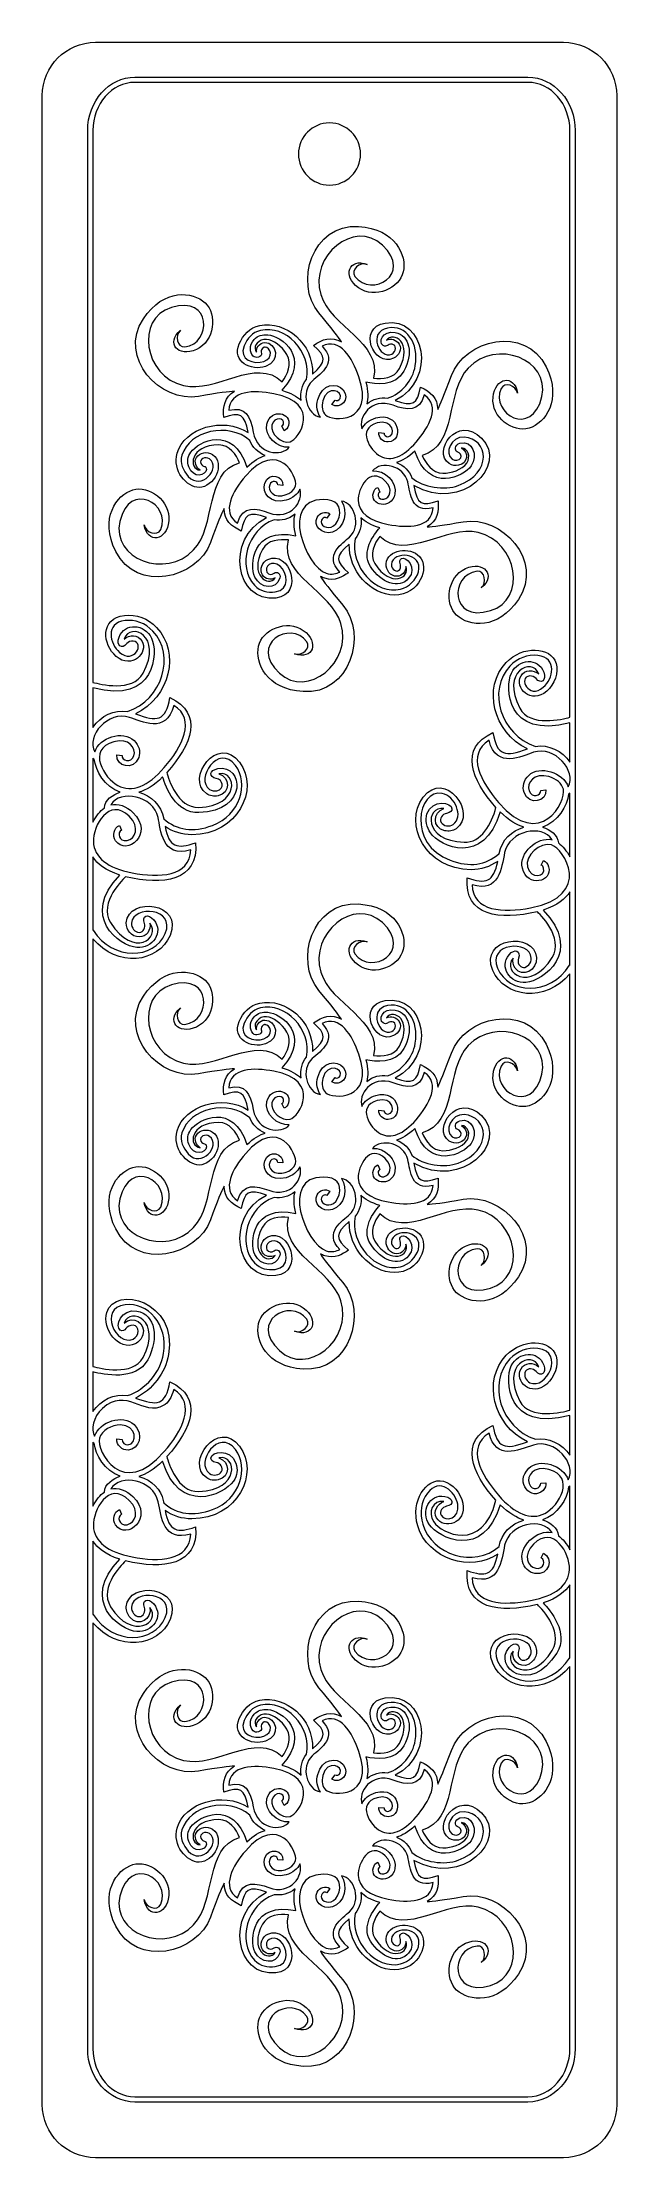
# Model space of a CAD drawing. Header units: inches. Extents: x 186 to 318, y 8 to 491.
import ezdxf

# ---------------------------------------------------------------- set-up
doc = ezdxf.new("R2010")
doc.units = ezdxf.units.IN
doc.header["$MEASUREMENT"] = 0
doc.layers.add('_U+0421_U+043B_U+043E_U+0439 1', color=7, linetype='Continuous')

msp = doc.modelspace()

# ---------------------------------------------------------------- linework, layer by layer
at = {"layer": '_U+0421_U+043B_U+043E_U+0439 1', "color": 1, "lineweight": 9, "true_color": 0xff0000}
for points, knots in [([(305.39, 490.82), (305.39, 490.82), (198.61, 490.82), (198.61, 490.82), (191.91, 490.82), (186.48, 485.4), (186.48, 478.7), (186.48, 478.7), (186.48, 20.55), (186.48, 20.55), (186.48, 13.85), (191.91, 8.42), (198.61, 8.42), (198.61, 8.42), (305.39, 8.42), (305.39, 8.42), (312.09, 8.42), (317.52, 13.85), (317.52, 20.55), (317.52, 20.55), (317.52, 478.7), (317.52, 478.7), (317.52, 485.4), (312.09, 490.82), (305.39, 490.82)], [0, 0, 0, 0, 1, 1, 1, 2, 2, 2, 3, 3, 3, 4, 4, 4, 5, 5, 5, 6, 6, 6, 7, 7, 7, 8, 8, 8, 8]), ([(252, 458.26), (248.09, 458.26), (244.91, 461.44), (244.91, 465.35), (244.91, 469.26), (248.09, 472.44), (252, 472.44), (255.91, 472.44), (259.09, 469.26), (259.09, 465.35), (259.09, 461.44), (255.91, 458.26), (252, 458.26)], [0, 0, 0, 0, 1, 1, 1, 2, 2, 2, 3, 3, 3, 4, 4, 4, 4])]:
    msp.add_open_spline(points, degree=3, knots=knots, dxfattribs=at)
at = {"layer": '_U+0421_U+043B_U+043E_U+0439 1', "color": 7, "lineweight": 9, "true_color": 0xffffff}
for points, knots in [([(297.26, 482.88), (297.26, 482.88), (207.62, 482.88), (207.62, 482.88), (201.67, 482.88), (196.84, 477.41), (196.84, 470.7), (196.84, 470.7), (196.84, 33.3), (196.84, 33.3), (196.84, 26.59), (201.67, 21.12), (207.62, 21.12), (207.62, 21.12), (297.26, 21.12), (297.26, 21.12), (303.2, 21.12), (308.04, 26.59), (308.04, 33.3), (308.04, 33.3), (308.04, 470.7), (308.04, 470.7), (308.04, 477.41), (303.2, 482.88), (297.26, 482.88)], [0, 0, 0, 0, 1, 1, 1, 2, 2, 2, 3, 3, 3, 4, 4, 4, 5, 5, 5, 6, 6, 6, 7, 7, 7, 8, 8, 8, 8]), ([(297.26, 22.32), (297.26, 22.32), (207.62, 22.32), (207.62, 22.32), (202.33, 22.32), (198.04, 27.25), (198.04, 33.3), (198.04, 33.3), (198.04, 130.39), (198.04, 130.39), (203.58, 123.68), (212.95, 124.89), (215.63, 131.15), (218.84, 138.67), (206.12, 140.11), (205.65, 134.05), (205.58, 133.18), (205.91, 132.25), (206.54, 131.58), (208.51, 129.44), (211.57, 131.19), (211, 133.92), (213.72, 130.64), (207.03, 126.07), (202.06, 134.07), (199.21, 138.66), (205.23, 144.29), (205.49, 144.53), (213.96, 142.45), (222.2, 143.53), (221.44, 152.27), (217.21, 150.77), (215.42, 151.28), (214.51, 156), (216.33, 154.75), (218.35, 154.11), (220.57, 154.11), (231.18, 154.11), (236.02, 164.6), (231.49, 170.65), (226.57, 177.2), (219, 166.88), (223.99, 163.45), (224.71, 162.96), (225.68, 162.78), (226.58, 162.99), (229.44, 163.64), (229.37, 167.17), (226.77, 168.03), (230.9, 168.73), (231.72, 160.66), (222.17, 160.36), (217.27, 160.19), (215.27, 166.87), (214.9, 168.3), (220.56, 174.61), (223.32, 181.78), (215.61, 185.38), (214.61, 179.99), (212.77, 179.81), (207.73, 181.66), (211.61, 183.52), (214.57, 187.34), (215.3, 191.59), (217.4, 203.81), (203.1, 207.5), (201.18, 201.15), (200.06, 197.47), (203.89, 192.21), (207.69, 194.04), (208.48, 194.41), (209.12, 195.16), (209.39, 196.04), (210.26, 198.86), (207.16, 200.55), (205.12, 198.73), (206.58, 202.67), (213.96, 199.3), (209.47, 190.92), (207.14, 186.58), (199.64, 188.41), (198.04, 188.86), (198.04, 188.86), (198.04, 286.4), (198.04, 286.4), (203.59, 279.68), (212.96, 280.9), (215.63, 287.16), (218.83, 294.67), (206.12, 296.12), (205.65, 290.06), (205.51, 288.38), (206.86, 286.83), (208.6, 286.83), (210.25, 286.83), (211.33, 288.34), (211, 289.93), (213.67, 286.7), (207.37, 281.65), (202.06, 290.08), (199.18, 294.65), (205.24, 300.3), (205.49, 300.54), (213.94, 298.46), (222.2, 299.54), (221.44, 308.28), (217.23, 306.79), (215.42, 307.26), (214.5, 312.01), (216.33, 310.76), (218.35, 310.12), (220.57, 310.12), (231.03, 310.12), (236.1, 320.5), (231.49, 326.65), (226.58, 333.2), (218.99, 322.89), (223.99, 319.46), (224.71, 318.96), (225.68, 318.79), (226.58, 318.99), (229.43, 319.64), (229.38, 323.18), (226.77, 324.03), (230.91, 324.74), (231.68, 316.66), (222.17, 316.36), (217.27, 316.21), (215.27, 322.88), (214.9, 324.31), (220.57, 330.62), (223.33, 337.78), (215.61, 341.39), (214.61, 335.98), (212.75, 335.83), (207.72, 337.67), (215.63, 341.46), (217.96, 351.71), (212.57, 357.37), (210.59, 359.45), (207.91, 360.46), (205.22, 360.14), (199.6, 359.46), (200.24, 353.45), (203.31, 350.8), (206.91, 347.71), (210.77, 351.58), (209.18, 354.32), (208.35, 355.74), (206.33, 355.83), (205.13, 354.74), (206.59, 358.73), (214.12, 355.52), (209.47, 346.93), (207.13, 342.6), (199.64, 344.42), (198.04, 344.87), (198.04, 344.87), (198.04, 470.7), (198.04, 470.7), (198.04, 476.75), (202.33, 481.68), (207.62, 481.68), (207.62, 481.68), (297.26, 481.68), (297.26, 481.68), (302.54, 481.68), (306.84, 476.75), (306.84, 470.7), (306.84, 470.7), (306.84, 336.9), (306.84, 336.9), (305.24, 336.45), (297.73, 334.61), (295.41, 338.96), (290.92, 347.34), (298.29, 350.72), (299.75, 346.78), (298.53, 347.87), (296.52, 347.77), (295.69, 346.35), (294.1, 343.61), (297.96, 339.74), (301.56, 342.84), (303.4, 344.42), (304.32, 347.15), (303.7, 349.2), (302.51, 353.11), (296.02, 353.31), (292.3, 349.4), (286.91, 343.73), (289.27, 333.49), (297.15, 329.7), (292.07, 327.84), (290.26, 328.05), (289.27, 333.42), (281.58, 329.84), (284.28, 322.67), (289.98, 316.34), (289.01, 312.58), (286.61, 308.26), (282.7, 308.4), (273.2, 308.7), (273.95, 316.77), (278.1, 316.07), (275.52, 315.21), (275.42, 311.68), (278.3, 311.03), (279.2, 310.82), (280.17, 311), (280.89, 311.49), (285.9, 314.94), (278.29, 325.22), (273.39, 318.68), (268.79, 312.56), (273.8, 302.15), (284.3, 302.15), (286.52, 302.15), (288.55, 302.79), (290.37, 304.04), (289.46, 299.33), (287.67, 298.8), (283.43, 300.31), (282.67, 291.58), (290.9, 290.48), (299.38, 292.57), (299.63, 292.34), (305.67, 286.71), (302.81, 282.11), (297.8, 274.03), (291.19, 278.73), (293.87, 281.96), (293.71, 281.2), (293.88, 280.37), (294.33, 279.71), (295.95, 277.39), (299.45, 279.25), (299.23, 282.09), (298.75, 288.15), (286.04, 286.7), (289.25, 279.19), (291.93, 272.91), (301.31, 271.74), (306.84, 278.43), (306.84, 278.43), (306.84, 178.9), (306.84, 178.9), (305.24, 178.45), (297.73, 176.61), (295.41, 180.96), (290.92, 189.33), (298.28, 192.73), (299.75, 188.78), (298.52, 189.88), (296.51, 189.76), (295.69, 188.35), (294.06, 185.54), (298.02, 181.79), (301.56, 184.84), (303.4, 186.42), (304.32, 189.15), (303.7, 191.2), (302.51, 195.1), (296.03, 195.33), (292.3, 191.4), (286.92, 185.74), (289.25, 175.49), (297.15, 171.7), (297.07, 171.67), (297.01, 171.65), (296.93, 171.62), (291.96, 169.79), (290.23, 170.22), (289.27, 175.42), (281.55, 171.82), (284.3, 164.65), (289.98, 158.34), (286.89, 146.32), (277.56, 150.79), (275.77, 153.42), (274.36, 155.5), (275.52, 158.5), (278.1, 158.07), (276.55, 157.56), (275.63, 155.77), (276.44, 154.34), (278.02, 151.59), (283.3, 153), (282.42, 157.67), (281.97, 160.05), (280.06, 162.21), (277.98, 162.69), (274, 163.62), (270.48, 158.11), (272.13, 152.53), (274.39, 144.85), (284.37, 141.92), (290.37, 146.04), (289.43, 141.18), (287.51, 140.86), (283.43, 142.31), (282.67, 133.6), (290.83, 132.46), (299.38, 134.57), (299.63, 134.34), (305.66, 128.7), (302.82, 124.11), (297.81, 116.03), (291.19, 120.73), (293.87, 123.96), (293.32, 121.31), (296.32, 119.45), (298.34, 121.62), (298.96, 122.29), (299.3, 123.22), (299.23, 124.09), (298.75, 130.15), (286.04, 128.7), (289.25, 121.19), (291.94, 114.87), (301.34, 113.77), (306.84, 120.43), (306.84, 120.43), (306.84, 33.3), (306.84, 33.3), (306.84, 27.25), (302.54, 22.32), (297.26, 22.32)], [0, 0, 0, 0, 1, 1, 1, 2, 2, 2, 3, 3, 3, 4, 4, 4, 5, 5, 5, 6, 6, 6, 7, 7, 7, 8, 8, 8, 9, 9, 9, 10, 10, 10, 11, 11, 11, 12, 12, 12, 13, 13, 13, 14, 14, 14, 15, 15, 15, 16, 16, 16, 17, 17, 17, 18, 18, 18, 19, 19, 19, 20, 20, 20, 21, 21, 21, 22, 22, 22, 23, 23, 23, 24, 24, 24, 25, 25, 25, 26, 26, 26, 27, 27, 27, 28, 28, 28, 29, 29, 29, 30, 30, 30, 31, 31, 31, 32, 32, 32, 33, 33, 33, 34, 34, 34, 35, 35, 35, 36, 36, 36, 37, 37, 37, 38, 38, 38, 39, 39, 39, 40, 40, 40, 41, 41, 41, 42, 42, 42, 43, 43, 43, 44, 44, 44, 45, 45, 45, 46, 46, 46, 47, 47, 47, 48, 48, 48, 49, 49, 49, 50, 50, 50, 51, 51, 51, 52, 52, 52, 53, 53, 53, 54, 54, 54, 55, 55, 55, 56, 56, 56, 57, 57, 57, 58, 58, 58, 59, 59, 59, 60, 60, 60, 61, 61, 61, 62, 62, 62, 63, 63, 63, 64, 64, 64, 65, 65, 65, 66, 66, 66, 67, 67, 67, 68, 68, 68, 69, 69, 69, 70, 70, 70, 71, 71, 71, 72, 72, 72, 73, 73, 73, 74, 74, 74, 75, 75, 75, 76, 76, 76, 77, 77, 77, 78, 78, 78, 79, 79, 79, 80, 80, 80, 81, 81, 81, 82, 82, 82, 83, 83, 83, 84, 84, 84, 85, 85, 85, 86, 86, 86, 87, 87, 87, 88, 88, 88, 89, 89, 89, 90, 90, 90, 91, 91, 91, 92, 92, 92, 93, 93, 93, 94, 94, 94, 95, 95, 95, 96, 96, 96, 97, 97, 97, 98, 98, 98, 99, 99, 99, 100, 100, 100, 101, 101, 101, 102, 102, 102, 103, 103, 103, 104, 104, 104, 105, 105, 105, 106, 106, 106, 107, 107, 107, 108, 108, 108, 109, 109, 109, 109]), ([(239.78, 364.09), (246.33, 364.88), (242.91, 375.19), (237.92, 372.9), (236.65, 372.32), (235.97, 370.62), (236.7, 369.37), (237.28, 368.36), (238.6, 368.14), (239.62, 368.7), (238.03, 366.41), (233.59, 369.36), (236.7, 375.16), (237.89, 377.38), (240.62, 377.55), (242.63, 377.33), (240.56, 369.31), (252.45, 365.57), (254.62, 358.29), (257.27, 349.41), (246.97, 341.03), (240.58, 346.98), (233.44, 353.63), (243.12, 359.16), (246.82, 354.12), (247.89, 352.67), (245.72, 350.78), (244.02, 351.39), (248.23, 349.81), (249.79, 354.05), (246.03, 356.72), (242.27, 359.38), (236.65, 356.85), (235.81, 353.12), (234.97, 349.39), (237.54, 343.29), (246, 342.75), (256.66, 342.06), (260.74, 355.73), (255.05, 362.47), (252.04, 366.03), (250.6, 367.98), (249.91, 369.04), (250.23, 368.86), (250.56, 368.71), (250.9, 368.6), (253.22, 367.85), (254.93, 368.9), (256.32, 369.88), (253.34, 372.41), (253.23, 373.64), (256.52, 376.39), (256.25, 370.44), (261.41, 364.77), (266.79, 364.77), (272.57, 364.77), (274.91, 371.04), (272.53, 373.58), (270.4, 375.85), (265.2, 375.29), (264.93, 371.87), (264.82, 370.48), (265.93, 369.05), (267.37, 369.05), (268.54, 369.05), (269.4, 370.08), (269.43, 371.25), (270.54, 368.83), (265.93, 366.2), (262.37, 371.95), (261.04, 374.09), (262.26, 376.54), (263.46, 378.16), (269.37, 372.36), (278.55, 380.79), (285.93, 379.04), (294.95, 376.89), (297.06, 363.78), (288.71, 361.22), (279.38, 358.36), (279.43, 369.51), (285.65, 370.19), (287.44, 370.39), (287.99, 367.57), (286.62, 366.4), (290.09, 369.26), (287.2, 372.73), (283.01, 370.81), (278.82, 368.88), (278.21, 362.75), (281.01, 360.16), (283.82, 357.57), (290.39, 356.74), (295.09, 363.79), (301.01, 372.68), (291.21, 383.05), (282.53, 381.49), (277.95, 380.67), (275.54, 380.4), (274.27, 380.33), (276.62, 381.72), (276.97, 383.79), (276.76, 386.29), (273.12, 385), (271.96, 385.43), (271.22, 389.73), (282.25, 383.5), (292.84, 394.41), (286.69, 400.56), (281.25, 406), (275.27, 397.55), (279.33, 394.75), (279.93, 394.35), (280.72, 394.2), (281.46, 394.37), (283.54, 394.84), (283.87, 397.26), (282.12, 398.33), (283.58, 398.21), (284.3, 396.34), (283.3, 394.88), (282.24, 393.31), (279.75, 392.57), (277.86, 392.57), (275.42, 392.57), (273.94, 394.81), (273.15, 396.62), (281.13, 398.84), (278.42, 411.01), (283.63, 416.53), (290, 423.26), (302.41, 418.53), (300.45, 410.02), (298.26, 400.51), (288.63, 406.13), (291.15, 411.86), (291.87, 413.51), (294.59, 412.57), (294.91, 410.8), (294.17, 415.23), (289.72, 414.47), (289.3, 409.87), (288.87, 405.28), (293.87, 401.69), (297.52, 402.82), (301.17, 403.96), (305.17, 409.24), (301.41, 416.83), (296.67, 426.4), (282.79, 423.1), (279.8, 414.81), (278.22, 410.43), (277.25, 408.21), (276.68, 407.07), (276.65, 409.81), (275.03, 411.14), (272.76, 412.2), (272.05, 408.36), (271.06, 407.64), (267.01, 409.13), (276.54, 414.06), (273.75, 428.27), (264.71, 426.81), (258.18, 425.75), (262.16, 416.67), (266.61, 418.8), (267.87, 419.4), (268.61, 420.74), (267.89, 421.99), (267.31, 422.99), (266.05, 423.43), (265.01, 422.87), (266.56, 425.07), (271.1, 422.31), (267.94, 416.41), (266.75, 414.19), (264.01, 414.02), (262.01, 414.25), (264.08, 422.27), (252.19, 426.01), (250.01, 433.28), (247.36, 442.16), (257.67, 450.54), (264.06, 444.59), (271.2, 437.94), (261.52, 432.41), (257.81, 437.45), (256.75, 438.9), (258.92, 440.79), (260.62, 440.18), (256.41, 441.76), (254.84, 437.52), (258.61, 434.86), (262.37, 432.19), (267.98, 434.72), (268.82, 438.45), (269.67, 442.18), (267.09, 448.28), (258.64, 448.83), (247.98, 449.51), (243.9, 435.84), (249.59, 429.1), (252.59, 425.54), (254.03, 423.59), (254.73, 422.53), (252.38, 423.85), (250.38, 423.14), (248.32, 421.7), (251.27, 419.19), (251.46, 417.97), (248.11, 415.18), (248.43, 422.07), (242, 427.43), (236.08, 426.24), (233.83, 425.79), (232.25, 424.04), (231.4, 422.05), (229.64, 417.92), (234.22, 415.81), (237.39, 416.92), (241.02, 418.19), (239.85, 422.36), (237.22, 422.36), (236.6, 422.36), (236.09, 422.06), (235.7, 421.5), (235.43, 421.12), (235.34, 420.63), (235.33, 420.16), (235.28, 420.25), (235.13, 420.51), (235.1, 420.62), (234.94, 421.18), (235.07, 421.71), (235.49, 422.2), (236.03, 422.85), (236.75, 423.14), (237.61, 423.08), (239.21, 422.96), (241.04, 421.6), (242.27, 419.63), (243.59, 417.49), (242.37, 415.04), (241.18, 413.41), (235.26, 419.21), (226.08, 410.78), (218.7, 412.54), (209.68, 414.68), (207.58, 427.8), (215.92, 430.36), (225.25, 433.21), (225.2, 422.07), (218.98, 421.38), (217.19, 421.18), (216.64, 424.01), (218.02, 425.17), (214.55, 422.31), (217.44, 418.84), (221.63, 420.77), (225.82, 422.7), (226.43, 428.82), (223.62, 431.42), (220.81, 434.01), (214.24, 434.83), (209.54, 427.78), (203.63, 418.89), (213.42, 408.52), (222.1, 410.08), (226.69, 410.9), (229.1, 411.17), (230.36, 411.25), (228.06, 409.88), (227.66, 407.82), (227.88, 405.28), (231.56, 406.58), (232.68, 406.07), (233.42, 401.84), (227.62, 405.55), (218.96, 402.9), (217.25, 397.1), (216.09, 393.17), (219.43, 389.3), (222.25, 389.3), (225.63, 389.3), (228.36, 394.72), (225.3, 396.82), (224.15, 397.6), (222.35, 397.36), (221.63, 396.11), (221.05, 395.09), (221.53, 393.84), (222.51, 393.24), (219.75, 393.48), (220.06, 399.01), (226.77, 399.01), (229.22, 399.01), (230.69, 396.77), (231.49, 394.95), (223.51, 392.73), (226.21, 380.56), (221, 375.05), (214.64, 368.31), (202.23, 373.05), (204.18, 381.55), (206.37, 391.06), (216, 385.44), (213.49, 379.71), (212.76, 378.07), (210.04, 379), (209.72, 380.78), (210.46, 376.34), (214.91, 377.11), (215.34, 381.7), (215.76, 386.29), (210.76, 389.89), (207.11, 388.75), (203.46, 387.62), (199.47, 382.33), (203.22, 374.74), (207.96, 365.17), (221.84, 368.47), (224.83, 376.77), (226.41, 381.15), (227.38, 383.37), (227.95, 384.5), (227.98, 381.81), (229.6, 380.43), (231.88, 379.37), (232.58, 383.16), (233.53, 383.95), (237.62, 382.45), (228.02, 377.48), (230.62, 363), (239.78, 364.09)], [0, 0, 0, 0, 1, 1, 1, 2, 2, 2, 3, 3, 3, 4, 4, 4, 5, 5, 5, 6, 6, 6, 7, 7, 7, 8, 8, 8, 9, 9, 9, 10, 10, 10, 11, 11, 11, 12, 12, 12, 13, 13, 13, 14, 14, 14, 15, 15, 15, 16, 16, 16, 17, 17, 17, 18, 18, 18, 19, 19, 19, 20, 20, 20, 21, 21, 21, 22, 22, 22, 23, 23, 23, 24, 24, 24, 25, 25, 25, 26, 26, 26, 27, 27, 27, 28, 28, 28, 29, 29, 29, 30, 30, 30, 31, 31, 31, 32, 32, 32, 33, 33, 33, 34, 34, 34, 35, 35, 35, 36, 36, 36, 37, 37, 37, 38, 38, 38, 39, 39, 39, 40, 40, 40, 41, 41, 41, 42, 42, 42, 43, 43, 43, 44, 44, 44, 45, 45, 45, 46, 46, 46, 47, 47, 47, 48, 48, 48, 49, 49, 49, 50, 50, 50, 51, 51, 51, 52, 52, 52, 53, 53, 53, 54, 54, 54, 55, 55, 55, 56, 56, 56, 57, 57, 57, 58, 58, 58, 59, 59, 59, 60, 60, 60, 61, 61, 61, 62, 62, 62, 63, 63, 63, 64, 64, 64, 65, 65, 65, 66, 66, 66, 67, 67, 67, 68, 68, 68, 69, 69, 69, 70, 70, 70, 71, 71, 71, 72, 72, 72, 73, 73, 73, 74, 74, 74, 75, 75, 75, 76, 76, 76, 77, 77, 77, 78, 78, 78, 79, 79, 79, 80, 80, 80, 81, 81, 81, 82, 82, 82, 83, 83, 83, 84, 84, 84, 85, 85, 85, 86, 86, 86, 87, 87, 87, 88, 88, 88, 89, 89, 89, 90, 90, 90, 91, 91, 91, 92, 92, 92, 93, 93, 93, 94, 94, 94, 95, 95, 95, 96, 96, 96, 97, 97, 97, 98, 98, 98, 99, 99, 99, 100, 100, 100, 101, 101, 101, 102, 102, 102, 103, 103, 103, 104, 104, 104, 105, 105, 105, 106, 106, 106, 107, 107, 107, 108, 108, 108, 109, 109, 109, 110, 110, 110, 111, 111, 111, 111]), ([(237.95, 424.12), (236.71, 424.21), (235.61, 424), (234.81, 423.06), (233.61, 421.65), (233.81, 420.17), (234.56, 419.28), (235.1, 418.64), (236.69, 419.09), (236.47, 419.87), (236.37, 420.23), (236.4, 420.65), (236.62, 420.96), (236.95, 421.43), (237.48, 421.32), (237.26, 421.32), (238.56, 421.32), (239.37, 418.87), (236.99, 418.04), (234.93, 417.32), (231.16, 418.4), (232.53, 421.61), (233.23, 423.25), (234.39, 424.68), (236.25, 425.12), (241.93, 426.49), (248.01, 420.27), (246.77, 413.93), (245.72, 412.68), (245.26, 410.94), (245.51, 409.16), (244.58, 410.05), (243.2, 410.87), (241.14, 411.46), (248.01, 418.94), (240.94, 423.9), (237.95, 424.12)], [0, 0, 0, 0, 1, 1, 1, 2, 2, 2, 3, 3, 3, 4, 4, 4, 5, 5, 5, 6, 6, 6, 7, 7, 7, 8, 8, 8, 9, 9, 9, 10, 10, 10, 11, 11, 11, 12, 12, 12, 12]), ([(268.99, 415.84), (271.12, 419.82), (270.35, 424.03), (266.99, 424.64), (264.02, 425.19), (263.07, 422.38), (264.23, 421.71), (265.21, 421.14), (265.14, 422.08), (266.27, 421.97), (267.39, 421.87), (267.21, 420.23), (266.21, 419.74), (263.4, 418.41), (260.6, 424.77), (265.25, 425.66), (269.56, 426.48), (272.46, 422.23), (271.57, 417.05), (271, 413.71), (268.47, 410.76), (265.26, 409.67), (263.65, 409.95), (261.92, 409.48), (260.5, 408.37), (260.81, 409.62), (260.83, 411.23), (260.31, 413.31), (262.39, 412.84), (267.07, 412.26), (268.99, 415.84)], [0, 0, 0, 0, 1, 1, 1, 2, 2, 2, 3, 3, 3, 4, 4, 4, 5, 5, 5, 6, 6, 6, 7, 7, 7, 8, 8, 8, 9, 9, 9, 10, 10, 10, 10]), ([(250.29, 421.54), (254.41, 423.57), (257.2, 418.88), (258.7, 414.54), (262.42, 403.83), (252.62, 404.31), (251.07, 405.84), (250.38, 406.51), (250.15, 407.77), (250.47, 409.05), (251.41, 412.76), (255.24, 411.33), (254.41, 409.6), (254.21, 409.19), (253.6, 408.99), (253.26, 409.23), (253.26, 409.23), (252.57, 408.26), (252.57, 408.26), (254.31, 407), (256.93, 409.43), (255.11, 411.59), (253.67, 413.3), (250.22, 412.95), (249.31, 409.34), (248.94, 407.85), (249.18, 406.35), (249.92, 405.35), (246.84, 405.84), (245.31, 411.07), (248.06, 413.56), (250.06, 415.38), (253.9, 417.89), (250.29, 421.54)], [0, 0, 0, 0, 1, 1, 1, 2, 2, 2, 3, 3, 3, 4, 4, 4, 5, 5, 5, 6, 6, 6, 7, 7, 7, 8, 8, 8, 9, 9, 9, 10, 10, 10, 11, 11, 11, 11]), ([(229, 406.9), (229.29, 411.48), (234.74, 411.56), (239.27, 410.69), (250.4, 408.55), (245.08, 400.31), (242.99, 399.73), (241.07, 399.2), (238.4, 401.6), (238.86, 403.48), (239.39, 405.62), (241.88, 405.14), (241.49, 403.78), (241.43, 403.56), (241.31, 403.4), (241.14, 403.33), (241.14, 403.33), (241.63, 402.24), (241.63, 402.24), (242.12, 402.45), (242.49, 402.9), (242.64, 403.45), (243.48, 406.4), (238.62, 407.48), (237.7, 403.76), (237.05, 401.12), (240.13, 398.19), (242.83, 398.49), (241.09, 396.34), (235.51, 396.71), (234.62, 401.93), (233.98, 405.62), (232.78, 407.9), (229, 406.9)], [0, 0, 0, 0, 1, 1, 1, 2, 2, 2, 3, 3, 3, 4, 4, 4, 5, 5, 5, 6, 6, 6, 7, 7, 7, 8, 8, 8, 9, 9, 9, 10, 10, 10, 11, 11, 11, 11]), ([(273.61, 410.42), (277.43, 407.88), (274.77, 403.12), (271.75, 399.63), (268.85, 396.27), (266.04, 395.17), (263.63, 396.43), (261.22, 397.7), (258.14, 402.67), (262.88, 404.02), (266.57, 405.07), (267.23, 401.02), (265.32, 400.88), (264.87, 400.85), (264.4, 401.29), (264.44, 401.69), (264.44, 401.69), (263.25, 401.81), (263.25, 401.81), (263.13, 400.64), (264.22, 399.62), (265.41, 399.69), (269.11, 399.96), (267.93, 406.68), (262.55, 405.17), (261.08, 404.75), (259.9, 403.79), (259.4, 402.65), (258.44, 405.19), (261.43, 409.91), (266.5, 408.04), (269.71, 406.86), (272.53, 406.46), (273.61, 410.42)], [0, 0, 0, 0, 1, 1, 1, 2, 2, 2, 3, 3, 3, 4, 4, 4, 5, 5, 5, 6, 6, 6, 7, 7, 7, 8, 8, 8, 9, 9, 9, 10, 10, 10, 11, 11, 11, 11]), ([(220.35, 397.36), (219.64, 396.33), (219.49, 395.17), (219.91, 394.01), (220.92, 391.19), (223.91, 392.06), (223.91, 393.41), (223.91, 394.53), (223.15, 393.74), (222.67, 394.77), (222.19, 395.8), (223.74, 396.51), (224.62, 395.83), (227.4, 393.71), (222.69, 388.5), (219.78, 391.84), (218.61, 393.19), (217.8, 394.82), (218.34, 396.66), (219.99, 402.23), (228.95, 404.31), (233.82, 400.05), (234.39, 398.52), (235.67, 397.25), (237.33, 396.57), (236.1, 396.22), (234.69, 395.43), (233.15, 393.94), (230.07, 403.74), (221.98, 399.77), (220.35, 397.36)], [0, 0, 0, 0, 1, 1, 1, 2, 2, 2, 3, 3, 3, 4, 4, 4, 5, 5, 5, 6, 6, 6, 7, 7, 7, 8, 8, 8, 9, 9, 9, 10, 10, 10, 10]), ([(231.03, 381.15), (227.21, 383.7), (229.88, 388.46), (232.88, 391.93), (240.32, 400.52), (244.78, 391.77), (244.24, 389.67), (243.74, 387.75), (240.33, 386.64), (238.93, 387.98), (238.34, 388.54), (238.13, 389.25), (238.36, 389.89), (238.8, 391.11), (240.29, 390.76), (240.2, 389.88), (240.2, 389.88), (241.39, 389.76), (241.39, 389.76), (241.61, 391.9), (238.19, 392.94), (237.24, 390.29), (236.48, 388.19), (238.5, 385.39), (242.08, 386.4), (243.56, 386.82), (244.74, 387.78), (245.23, 388.92), (246.21, 386.39), (243.21, 381.66), (238.14, 383.53), (235.34, 384.56), (232.18, 385.35), (231.03, 381.15)], [0, 0, 0, 0, 1, 1, 1, 2, 2, 2, 3, 3, 3, 4, 4, 4, 5, 5, 5, 6, 6, 6, 7, 7, 7, 8, 8, 8, 9, 9, 9, 10, 10, 10, 11, 11, 11, 11]), ([(284.29, 394.21), (285.94, 396.63), (284.67, 400.13), (281.77, 399.41), (280.43, 399.07), (280.59, 397.63), (281.1, 397.47), (281.73, 397.27), (282.28, 396.61), (281.97, 396.06), (281.61, 395.44), (280.61, 395.33), (280.01, 395.74), (278.14, 397.02), (279.71, 401.01), (282.71, 400.79), (288.3, 400.39), (289.26, 392.66), (281.38, 389.75), (278.2, 388.58), (273.36, 389.29), (270.81, 391.52), (270.25, 393.05), (268.97, 394.32), (267.3, 395), (268.54, 395.35), (269.95, 396.14), (271.49, 397.62), (274.57, 387.83), (282.65, 391.8), (284.29, 394.21)], [0, 0, 0, 0, 1, 1, 1, 2, 2, 2, 3, 3, 3, 4, 4, 4, 5, 5, 5, 6, 6, 6, 7, 7, 7, 8, 8, 8, 9, 9, 9, 10, 10, 10, 10]), ([(275.64, 384.66), (275.35, 380.09), (269.9, 380.01), (265.37, 380.88), (261.01, 381.71), (258.65, 383.6), (258.54, 386.31), (258.43, 388.94), (261.11, 394.27), (264.73, 390.76), (266.65, 388.88), (265.7, 386.87), (264.4, 386.64), (263.12, 386.41), (262.69, 387.88), (263.49, 388.24), (263.49, 388.24), (263.01, 389.33), (263.01, 389.33), (262.52, 389.11), (262.15, 388.67), (262, 388.12), (261.16, 385.19), (266.02, 384.08), (266.94, 387.8), (267.59, 390.46), (264.47, 393.4), (261.81, 393.08), (263.78, 395.51), (269.06, 394.21), (269.85, 390.58), (270.43, 387.84), (270.71, 383.38), (275.64, 384.66)], [0, 0, 0, 0, 1, 1, 1, 2, 2, 2, 3, 3, 3, 4, 4, 4, 5, 5, 5, 6, 6, 6, 7, 7, 7, 8, 8, 8, 9, 9, 9, 10, 10, 10, 11, 11, 11, 11]), ([(254.35, 370.03), (253.62, 369.67), (252.5, 369.33), (251.27, 369.73), (246.54, 371.26), (240.61, 386.55), (250.57, 386.55), (253.65, 386.55), (254.81, 385.05), (254.17, 382.52), (253.51, 379.92), (251.29, 379.74), (250.44, 380.75), (249.6, 381.75), (250.66, 382.85), (251.37, 382.34), (251.37, 382.34), (252.07, 383.3), (252.07, 383.3), (251.12, 384), (249.66, 383.54), (249.16, 382.49), (248.28, 380.67), (250.15, 378.39), (252.72, 379.14), (255.35, 379.9), (256.33, 384.05), (254.72, 386.22), (257.79, 385.74), (259.33, 380.5), (256.58, 378.01), (255.07, 376.63), (250.56, 373.86), (254.35, 370.03)], [0, 0, 0, 0, 1, 1, 1, 2, 2, 2, 3, 3, 3, 4, 4, 4, 5, 5, 5, 6, 6, 6, 7, 7, 7, 8, 8, 8, 9, 9, 9, 10, 10, 10, 11, 11, 11, 11]), ([(239.38, 381.9), (240.99, 381.62), (242.72, 382.1), (244.14, 383.2), (243.83, 381.95), (243.81, 380.34), (244.33, 378.26), (234.43, 380.47), (233.66, 371.59), (234.96, 368.88), (236.24, 366.25), (239.82, 365.8), (240.67, 368.67), (240.96, 369.65), (239.97, 370.26), (239.36, 369.75), (238.85, 369.32), (238.05, 369.42), (237.73, 369.97), (237.07, 371.11), (238.82, 373), (240.71, 371.38), (242.36, 369.96), (243.09, 365.92), (239.63, 365.5), (237.85, 365.28), (236.19, 365.62), (234.88, 367), (230.87, 371.21), (233.24, 379.81), (239.38, 381.9)], [0, 0, 0, 0, 1, 1, 1, 2, 2, 2, 3, 3, 3, 4, 4, 4, 5, 5, 5, 6, 6, 6, 7, 7, 7, 8, 8, 8, 9, 9, 9, 10, 10, 10, 10]), ([(261.35, 371.32), (263.73, 367.48), (267.85, 365.99), (270.06, 368.6), (272, 370.89), (269.6, 373.75), (268.43, 373.08), (267.47, 372.52), (268.67, 371.54), (268.02, 370.61), (267.37, 369.68), (266.04, 370.67), (266.12, 371.78), (266.37, 374.87), (273.41, 374.65), (272.27, 370.04), (271.86, 368.37), (270.08, 366.55), (268.23, 366.1), (262.57, 364.74), (256.62, 371.28), (257.87, 377.63), (258.92, 378.88), (259.38, 380.63), (259.13, 382.41), (260.05, 381.52), (261.44, 380.69), (263.5, 380.1), (262.05, 378.53), (259.21, 374.76), (261.35, 371.32)], [0, 0, 0, 0, 1, 1, 1, 2, 2, 2, 3, 3, 3, 4, 4, 4, 5, 5, 5, 6, 6, 6, 7, 7, 7, 8, 8, 8, 9, 9, 9, 10, 10, 10, 10]), ([(211.39, 354.96), (209.82, 358.21), (205.26, 358.58), (204, 355.15), (203.29, 353.2), (204.64, 352.34), (205.76, 353.69), (206.1, 354.09), (206.67, 354.33), (207.2, 354.28), (209.94, 354.05), (207.48, 348.8), (204.09, 351.71), (201.87, 353.62), (200.77, 358.4), (205.36, 358.95), (207.67, 359.23), (209.99, 358.35), (211.71, 356.55), (216.93, 351.05), (213.87, 340.9), (205.92, 338.21), (202.94, 338.76), (199.77, 337.23), (198.04, 334.6), (198.04, 334.6), (198.04, 343.62), (198.04, 343.62), (212.53, 339.76), (212.91, 351.8), (211.39, 354.96)], [0, 0, 0, 0, 1, 1, 1, 2, 2, 2, 3, 3, 3, 4, 4, 4, 5, 5, 5, 6, 6, 6, 7, 7, 7, 8, 8, 8, 9, 9, 9, 10, 10, 10, 10]), ([(298.96, 330.25), (291.01, 332.93), (287.93, 343.08), (293.17, 348.58), (294.89, 350.39), (297.21, 351.26), (299.52, 350.99), (304.11, 350.43), (303, 345.65), (300.78, 343.74), (297.4, 340.84), (294.97, 346.08), (297.68, 346.32), (298.21, 346.35), (298.77, 346.13), (299.11, 345.73), (300.24, 344.38), (301.59, 345.24), (300.87, 347.18), (299.61, 350.63), (295.05, 350.24), (293.49, 346.99), (291.96, 343.84), (292.33, 331.79), (306.84, 335.66), (306.84, 335.66), (306.84, 326.63), (306.84, 326.63), (305.1, 329.27), (301.93, 330.79), (298.96, 330.25)], [0, 0, 0, 0, 1, 1, 1, 2, 2, 2, 3, 3, 3, 4, 4, 4, 5, 5, 5, 6, 6, 6, 7, 7, 7, 8, 8, 8, 9, 9, 9, 10, 10, 10, 10]), ([(203.74, 321.33), (200.58, 322.99), (196.55, 329.55), (202.81, 331.33), (206.24, 332.3), (207.97, 329.83), (207.36, 328.12), (206.69, 326.28), (204.56, 327.02), (204.68, 328.21), (204.68, 328.21), (203.5, 328.33), (203.5, 328.33), (203.23, 325.75), (207.34, 324.55), (208.48, 327.72), (208.95, 329.03), (208.55, 330.52), (207.42, 331.6), (204.88, 334.03), (199.47, 332.28), (198.43, 328.99), (196.43, 332.65), (201.45, 338.46), (206.36, 336.88), (209.02, 336.03), (214.78, 332.9), (216.47, 339.62), (221.71, 336.38), (218.36, 330.11), (214.32, 325.45), (210.55, 321.1), (206.89, 319.67), (203.74, 321.33)], [0, 0, 0, 0, 1, 1, 1, 2, 2, 2, 3, 3, 3, 4, 4, 4, 5, 5, 5, 6, 6, 6, 7, 7, 7, 8, 8, 8, 9, 9, 9, 10, 10, 10, 11, 11, 11, 11]), ([(226.56, 325.21), (224.51, 324.85), (224.46, 323.25), (226.18, 322.95), (227.71, 322.69), (228.18, 320.58), (226.31, 320.16), (225.73, 320.02), (225.12, 320.13), (224.66, 320.44), (221.18, 322.83), (226.73, 331), (230.53, 325.94), (233.65, 321.78), (231.66, 314.58), (225.31, 312.24), (220.88, 310.61), (217.24, 311.11), (214.19, 313.76), (213.59, 317.01), (211.32, 319.02), (208.51, 319.8), (210.11, 320.27), (211.93, 321.3), (213.94, 323.29), (214.67, 320.84), (216.97, 315), (222.21, 315.17), (233.62, 315.53), (232.34, 326.21), (226.56, 325.21)], [0, 0, 0, 0, 1, 1, 1, 2, 2, 2, 3, 3, 3, 4, 4, 4, 5, 5, 5, 6, 6, 6, 7, 7, 7, 8, 8, 8, 9, 9, 9, 10, 10, 10, 10]), ([(306.45, 321.02), (305.4, 324.31), (299.99, 326.07), (297.46, 323.64), (296.33, 322.56), (295.92, 321.06), (296.4, 319.75), (297.52, 316.63), (301.65, 317.73), (301.38, 320.36), (301.38, 320.36), (300.19, 320.24), (300.19, 320.24), (300.31, 319.1), (298.2, 318.25), (297.52, 320.15), (296.9, 321.87), (298.63, 324.34), (302.07, 323.36), (303.74, 322.89), (305.03, 321.78), (305.35, 320.53), (306.07, 317.73), (300.18, 306.35), (290.55, 317.49), (286.53, 322.14), (283.16, 328.41), (288.4, 331.65), (290.1, 324.92), (295.93, 328.09), (298.51, 328.92), (303.44, 330.49), (308.44, 324.67), (306.45, 321.02)], [0, 0, 0, 0, 1, 1, 1, 2, 2, 2, 3, 3, 3, 4, 4, 4, 5, 5, 5, 6, 6, 6, 7, 7, 7, 8, 8, 8, 9, 9, 9, 10, 10, 10, 11, 11, 11, 11]), ([(198.04, 327.57), (198.13, 327.5), (198.21, 327.42), (198.32, 327.36), (198.63, 324.76), (200.77, 320.96), (204.27, 319.82), (202.57, 319.32), (200.72, 317.98), (200.65, 316.24), (199.71, 315.54), (198.75, 314.39), (198.04, 313.01), (198.04, 313.01), (198.04, 327.57), (198.04, 327.57), (198.04, 327.57), (198.04, 327.57), (198.04, 327.57)], [0, 0, 0, 0, 1, 1, 1, 2, 2, 2, 3, 3, 3, 4, 4, 4, 5, 5, 5, 6, 6, 6, 6]), ([(198.13, 308.52), (197.99, 312.06), (201.67, 318.86), (206.33, 314.33), (208.89, 311.85), (207.62, 309.11), (205.83, 308.79), (203.86, 308.45), (203.51, 310.68), (204.56, 311.15), (204.56, 311.15), (204.08, 312.24), (204.08, 312.24), (202.8, 311.67), (202.39, 309.9), (203.18, 308.74), (205.64, 305.12), (212.19, 310.31), (207.16, 315.19), (205.68, 316.63), (203.72, 317.31), (202.11, 316.96), (204.28, 320.51), (211.82, 319.08), (212.92, 314.03), (213.49, 311.37), (213.66, 304.75), (220.34, 306.64), (220.15, 300.48), (213.05, 300.26), (207, 301.42), (201.35, 302.51), (198.28, 304.96), (198.13, 308.52)], [0, 0, 0, 0, 1, 1, 1, 2, 2, 2, 3, 3, 3, 4, 4, 4, 5, 5, 5, 6, 6, 6, 7, 7, 7, 8, 8, 8, 9, 9, 9, 10, 10, 10, 11, 11, 11, 11]), ([(274.24, 314.88), (273.73, 313.45), (274.17, 311.81), (275.04, 310.54), (277.2, 307.36), (287.19, 302.87), (290.93, 315.33), (292.94, 313.34), (294.77, 312.3), (296.36, 311.84), (293.54, 311.05), (291.29, 309.03), (290.69, 305.8), (287.63, 303.15), (283.99, 302.64), (279.56, 304.28), (269.63, 307.94), (272.12, 320.67), (277.71, 319.53), (280.53, 318.96), (282.74, 314.22), (280.21, 312.48), (279.37, 311.9), (277.98, 312.06), (277.48, 312.94), (277.01, 313.75), (277.75, 314.82), (278.69, 314.99), (279.76, 315.17), (279.92, 315.7), (279.92, 316), (279.92, 317.51), (275.48, 318.34), (274.24, 314.88)], [0, 0, 0, 0, 1, 1, 1, 2, 2, 2, 3, 3, 3, 4, 4, 4, 5, 5, 5, 6, 6, 6, 7, 7, 7, 8, 8, 8, 9, 9, 9, 10, 10, 10, 11, 11, 11, 11]), ([(306.84, 305.04), (306.13, 306.42), (305.16, 307.57), (304.23, 308.27), (304.15, 310.02), (302.3, 311.35), (300.6, 311.86), (304.09, 312.99), (306.24, 316.78), (306.56, 319.39), (306.66, 319.45), (306.75, 319.53), (306.84, 319.61), (306.84, 319.61), (306.84, 305.04), (306.84, 305.04)], [0, 0, 0, 0, 1, 1, 1, 2, 2, 2, 3, 3, 3, 4, 4, 4, 5, 5, 5, 5]), ([(291.96, 306.06), (293.04, 311.09), (300.58, 312.56), (302.76, 308.99), (299.38, 309.73), (295.16, 305.92), (296, 302.51), (297.11, 297.97), (303, 299.3), (301.99, 302.83), (301.81, 303.49), (301.37, 304.01), (300.8, 304.27), (300.8, 304.27), (300.31, 303.18), (300.31, 303.18), (300.56, 303.07), (300.76, 302.82), (300.85, 302.5), (301.41, 300.53), (297.89, 299.83), (297.16, 302.8), (296.54, 305.33), (300.06, 308.51), (302.64, 307.79), (305.42, 307.02), (312.34, 296.24), (297.87, 293.46), (291.75, 292.28), (284.72, 292.56), (284.53, 298.68), (290.81, 296.89), (291.16, 302.43), (291.96, 306.06)], [0, 0, 0, 0, 1, 1, 1, 2, 2, 2, 3, 3, 3, 4, 4, 4, 5, 5, 5, 6, 6, 6, 7, 7, 7, 8, 8, 8, 9, 9, 9, 10, 10, 10, 11, 11, 11, 11]), ([(208.06, 284.4), (211.67, 284.14), (214.25, 287.9), (211.91, 290.7), (210.58, 292.3), (209.17, 291.55), (209.77, 289.9), (210.1, 289.01), (209.55, 287.83), (208.6, 287.83), (207.6, 287.82), (206.76, 288.93), (206.84, 289.96), (207.17, 294.17), (217.01, 293.44), (214.53, 287.62), (211.98, 281.64), (202.64, 281.28), (198.1, 288.32), (198.1, 288.32), (198.04, 288.28), (198.04, 288.28), (198.04, 288.28), (198.04, 305.04), (198.04, 305.04), (199.03, 303.51), (200.85, 301.96), (204.17, 300.91), (194.97, 291.5), (204.05, 284.7), (208.06, 284.4)], [0, 0, 0, 0, 1, 1, 1, 2, 2, 2, 3, 3, 3, 4, 4, 4, 5, 5, 5, 6, 6, 6, 7, 7, 7, 8, 8, 8, 9, 9, 9, 10, 10, 10, 10]), ([(239.78, 209.59), (246.33, 210.38), (242.91, 220.69), (237.92, 218.4), (236.65, 217.82), (235.97, 216.12), (236.7, 214.87), (237.28, 213.86), (238.6, 213.64), (239.62, 214.2), (238.03, 211.91), (233.59, 214.86), (236.7, 220.66), (237.89, 222.88), (240.62, 223.05), (242.63, 222.82), (240.56, 214.8), (252.45, 211.07), (254.62, 203.79), (257.27, 194.91), (246.97, 186.53), (240.58, 192.48), (233.44, 199.13), (243.12, 204.66), (246.82, 199.62), (247.89, 198.17), (245.72, 196.28), (244.02, 196.89), (248.23, 195.31), (249.79, 199.55), (246.03, 202.22), (242.27, 204.88), (236.65, 202.35), (235.81, 198.62), (234.97, 194.89), (237.54, 188.79), (246, 188.25), (256.66, 187.56), (260.74, 201.24), (255.05, 207.97), (252.04, 211.53), (250.6, 213.48), (249.91, 214.54), (250.23, 214.36), (250.56, 214.21), (250.9, 214.1), (253.22, 213.35), (254.93, 214.4), (256.32, 215.38), (253.34, 217.91), (253.23, 219.14), (256.52, 221.89), (256.25, 215.95), (261.41, 210.27), (266.79, 210.27), (272.57, 210.27), (274.91, 216.54), (272.53, 219.08), (270.4, 221.35), (265.2, 220.79), (264.93, 217.37), (264.82, 215.98), (265.93, 214.55), (267.37, 214.55), (268.54, 214.55), (269.4, 215.58), (269.43, 216.75), (270.54, 214.33), (265.93, 211.7), (262.37, 217.45), (261.04, 219.59), (262.26, 222.04), (263.46, 223.66), (269.37, 217.86), (278.55, 226.29), (285.93, 224.54), (294.95, 222.39), (297.06, 209.28), (288.71, 206.72), (279.38, 203.86), (279.43, 215.01), (285.65, 215.69), (287.44, 215.89), (287.99, 213.07), (286.62, 211.9), (290.09, 214.76), (287.2, 218.23), (283.01, 216.31), (278.82, 214.38), (278.21, 208.25), (281.01, 205.66), (283.82, 203.07), (290.39, 202.24), (295.09, 209.29), (301.01, 218.18), (291.21, 228.55), (282.53, 226.99), (277.95, 226.17), (275.54, 225.9), (274.27, 225.83), (276.62, 227.22), (276.97, 229.29), (276.76, 231.79), (273.12, 230.5), (271.96, 230.93), (271.22, 235.23), (282.25, 229), (292.84, 239.91), (286.69, 246.06), (281.25, 251.5), (275.27, 243.05), (279.33, 240.25), (279.93, 239.85), (280.72, 239.7), (281.46, 239.87), (283.54, 240.34), (283.87, 242.77), (282.12, 243.83), (283.58, 243.71), (284.3, 241.84), (283.3, 240.38), (282.24, 238.81), (279.75, 238.07), (277.86, 238.07), (275.42, 238.07), (273.94, 240.31), (273.15, 242.12), (281.13, 244.34), (278.42, 256.51), (283.63, 262.03), (290, 268.76), (302.41, 264.03), (300.45, 255.52), (298.26, 246.01), (288.63, 251.63), (291.15, 257.36), (291.87, 259.01), (294.59, 258.07), (294.91, 256.3), (294.17, 260.73), (289.72, 259.97), (289.3, 255.37), (288.87, 250.78), (293.87, 247.19), (297.52, 248.32), (301.17, 249.46), (305.17, 254.74), (301.41, 262.33), (296.67, 271.9), (282.79, 268.6), (279.8, 260.31), (278.22, 255.93), (277.25, 253.71), (276.68, 252.57), (276.65, 255.31), (275.03, 256.64), (272.76, 257.7), (272.05, 253.86), (271.06, 253.14), (267.01, 254.63), (276.54, 259.56), (273.75, 273.77), (264.71, 272.31), (258.18, 271.25), (262.16, 262.17), (266.61, 264.3), (267.87, 264.9), (268.61, 266.24), (267.89, 267.49), (267.31, 268.49), (266.05, 268.93), (265.01, 268.37), (266.56, 270.57), (271.1, 267.81), (267.94, 261.91), (266.75, 259.69), (264.01, 259.52), (262.01, 259.75), (264.08, 267.77), (252.19, 271.51), (250.01, 278.78), (247.36, 287.66), (257.67, 296.04), (264.06, 290.09), (271.2, 283.44), (261.52, 277.91), (257.81, 282.95), (256.75, 284.4), (258.92, 286.29), (260.62, 285.68), (256.41, 287.26), (254.84, 283.02), (258.61, 280.36), (262.37, 277.69), (267.98, 280.22), (268.82, 283.95), (269.67, 287.68), (267.09, 293.78), (258.64, 294.33), (247.98, 295.01), (243.9, 281.34), (249.59, 274.6), (252.59, 271.04), (254.03, 269.09), (254.73, 268.03), (252.38, 269.35), (250.38, 268.64), (248.32, 267.2), (251.27, 264.69), (251.46, 263.47), (248.11, 260.68), (248.43, 267.57), (242, 272.93), (236.08, 271.74), (233.83, 271.29), (232.25, 269.54), (231.4, 267.55), (229.64, 263.42), (234.22, 261.31), (237.39, 262.42), (241.02, 263.69), (239.85, 267.86), (237.22, 267.86), (236.6, 267.86), (236.09, 267.56), (235.7, 267), (235.43, 266.62), (235.34, 266.13), (235.33, 265.66), (235.28, 265.75), (235.13, 266.01), (235.1, 266.12), (234.94, 266.68), (235.07, 267.21), (235.49, 267.7), (236.03, 268.35), (236.75, 268.64), (237.61, 268.58), (239.21, 268.46), (241.04, 267.1), (242.27, 265.13), (243.59, 262.99), (242.37, 260.54), (241.18, 258.91), (235.26, 264.71), (226.08, 256.28), (218.7, 258.04), (209.68, 260.18), (207.58, 273.3), (215.92, 275.86), (225.25, 278.71), (225.2, 267.57), (218.98, 266.88), (217.19, 266.68), (216.64, 269.51), (218.02, 270.67), (214.55, 267.81), (217.44, 264.34), (221.63, 266.27), (225.82, 268.2), (226.43, 274.32), (223.62, 276.92), (220.81, 279.51), (214.24, 280.33), (209.54, 273.28), (203.63, 264.39), (213.42, 254.02), (222.1, 255.58), (226.69, 256.4), (229.1, 256.67), (230.36, 256.75), (228.06, 255.38), (227.66, 253.32), (227.88, 250.78), (231.56, 252.08), (232.68, 251.58), (233.42, 247.34), (227.62, 251.05), (218.96, 248.4), (217.25, 242.6), (216.09, 238.67), (219.43, 234.8), (222.25, 234.8), (225.63, 234.8), (228.36, 240.22), (225.3, 242.32), (224.15, 243.11), (222.35, 242.87), (221.63, 241.61), (221.05, 240.59), (221.53, 239.34), (222.51, 238.74), (219.75, 238.99), (220.06, 244.51), (226.77, 244.51), (229.22, 244.51), (230.69, 242.27), (231.49, 240.45), (223.51, 238.23), (226.21, 226.07), (221, 220.55), (214.64, 213.81), (202.23, 218.55), (204.18, 227.05), (206.37, 236.56), (216, 230.95), (213.49, 225.22), (212.76, 223.57), (210.04, 224.5), (209.72, 226.28), (210.46, 221.84), (214.91, 222.61), (215.34, 227.2), (215.76, 231.8), (210.76, 235.39), (207.11, 234.25), (203.46, 233.12), (199.47, 227.84), (203.22, 220.24), (207.96, 210.67), (221.84, 213.97), (224.83, 222.27), (226.41, 226.65), (227.38, 228.87), (227.95, 230), (227.98, 227.31), (229.6, 225.93), (231.88, 224.87), (232.58, 228.66), (233.53, 229.46), (237.62, 227.95), (228.02, 222.98), (230.62, 208.5), (239.78, 209.59)], [0, 0, 0, 0, 1, 1, 1, 2, 2, 2, 3, 3, 3, 4, 4, 4, 5, 5, 5, 6, 6, 6, 7, 7, 7, 8, 8, 8, 9, 9, 9, 10, 10, 10, 11, 11, 11, 12, 12, 12, 13, 13, 13, 14, 14, 14, 15, 15, 15, 16, 16, 16, 17, 17, 17, 18, 18, 18, 19, 19, 19, 20, 20, 20, 21, 21, 21, 22, 22, 22, 23, 23, 23, 24, 24, 24, 25, 25, 25, 26, 26, 26, 27, 27, 27, 28, 28, 28, 29, 29, 29, 30, 30, 30, 31, 31, 31, 32, 32, 32, 33, 33, 33, 34, 34, 34, 35, 35, 35, 36, 36, 36, 37, 37, 37, 38, 38, 38, 39, 39, 39, 40, 40, 40, 41, 41, 41, 42, 42, 42, 43, 43, 43, 44, 44, 44, 45, 45, 45, 46, 46, 46, 47, 47, 47, 48, 48, 48, 49, 49, 49, 50, 50, 50, 51, 51, 51, 52, 52, 52, 53, 53, 53, 54, 54, 54, 55, 55, 55, 56, 56, 56, 57, 57, 57, 58, 58, 58, 59, 59, 59, 60, 60, 60, 61, 61, 61, 62, 62, 62, 63, 63, 63, 64, 64, 64, 65, 65, 65, 66, 66, 66, 67, 67, 67, 68, 68, 68, 69, 69, 69, 70, 70, 70, 71, 71, 71, 72, 72, 72, 73, 73, 73, 74, 74, 74, 75, 75, 75, 76, 76, 76, 77, 77, 77, 78, 78, 78, 79, 79, 79, 80, 80, 80, 81, 81, 81, 82, 82, 82, 83, 83, 83, 84, 84, 84, 85, 85, 85, 86, 86, 86, 87, 87, 87, 88, 88, 88, 89, 89, 89, 90, 90, 90, 91, 91, 91, 92, 92, 92, 93, 93, 93, 94, 94, 94, 95, 95, 95, 96, 96, 96, 97, 97, 97, 98, 98, 98, 99, 99, 99, 100, 100, 100, 101, 101, 101, 102, 102, 102, 103, 103, 103, 104, 104, 104, 105, 105, 105, 106, 106, 106, 107, 107, 107, 108, 108, 108, 109, 109, 109, 110, 110, 110, 111, 111, 111, 111]), ([(292.96, 282.74), (290.62, 279.93), (293.2, 276.17), (296.82, 276.43), (300.62, 276.72), (310.06, 283.37), (300.71, 292.94), (304.03, 293.99), (305.85, 295.54), (306.84, 297.08), (306.84, 297.08), (306.84, 280.32), (306.84, 280.32), (306.84, 280.32), (306.77, 280.35), (306.77, 280.35), (302.16, 273.2), (292.86, 273.77), (290.34, 279.66), (287.87, 285.46), (297.71, 286.22), (298.04, 282), (298.08, 281.45), (297.86, 280.86), (297.46, 280.43), (296.81, 279.72), (296.01, 279.86), (296.27, 279.86), (295.33, 279.86), (294.77, 281.04), (295.1, 281.94), (295.7, 283.57), (294.3, 284.35), (292.96, 282.74)], [0, 0, 0, 0, 1, 1, 1, 2, 2, 2, 3, 3, 3, 4, 4, 4, 5, 5, 5, 6, 6, 6, 7, 7, 7, 8, 8, 8, 9, 9, 9, 10, 10, 10, 11, 11, 11, 11]), ([(237.95, 269.62), (236.71, 269.71), (235.61, 269.5), (234.81, 268.56), (233.61, 267.15), (233.81, 265.67), (234.56, 264.78), (235.1, 264.14), (236.69, 264.59), (236.47, 265.37), (236.37, 265.73), (236.4, 266.14), (236.62, 266.46), (236.95, 266.93), (237.48, 266.82), (237.26, 266.82), (238.56, 266.82), (239.37, 264.37), (236.99, 263.54), (234.93, 262.82), (231.16, 263.9), (232.53, 267.11), (233.23, 268.75), (234.39, 270.18), (236.25, 270.62), (241.93, 271.99), (248.01, 265.77), (246.77, 259.43), (245.72, 258.18), (245.26, 256.44), (245.51, 254.66), (244.58, 255.55), (243.2, 256.37), (241.14, 256.96), (248.01, 264.45), (240.94, 269.4), (237.95, 269.62)], [0, 0, 0, 0, 1, 1, 1, 2, 2, 2, 3, 3, 3, 4, 4, 4, 5, 5, 5, 6, 6, 6, 7, 7, 7, 8, 8, 8, 9, 9, 9, 10, 10, 10, 11, 11, 11, 12, 12, 12, 12]), ([(268.99, 261.34), (271.12, 265.32), (270.35, 269.53), (266.99, 270.14), (264.02, 270.69), (263.07, 267.88), (264.23, 267.21), (265.21, 266.64), (265.14, 267.58), (266.27, 267.47), (267.39, 267.37), (267.21, 265.73), (266.21, 265.24), (263.4, 263.91), (260.6, 270.27), (265.25, 271.16), (269.56, 271.98), (272.46, 267.73), (271.57, 262.55), (271, 259.21), (268.47, 256.26), (265.26, 255.17), (263.65, 255.45), (261.92, 254.97), (260.5, 253.87), (260.81, 255.12), (260.83, 256.73), (260.31, 258.81), (262.39, 258.34), (267.07, 257.76), (268.99, 261.34)], [0, 0, 0, 0, 1, 1, 1, 2, 2, 2, 3, 3, 3, 4, 4, 4, 5, 5, 5, 6, 6, 6, 7, 7, 7, 8, 8, 8, 9, 9, 9, 10, 10, 10, 10]), ([(250.29, 267.04), (254.41, 269.07), (257.2, 264.38), (258.7, 260.04), (262.42, 249.33), (252.62, 249.81), (251.07, 251.34), (250.38, 252.01), (250.15, 253.27), (250.47, 254.55), (251.41, 258.26), (255.24, 256.83), (254.41, 255.1), (254.21, 254.69), (253.6, 254.49), (253.26, 254.73), (253.26, 254.73), (252.57, 253.76), (252.57, 253.76), (254.31, 252.5), (256.93, 254.93), (255.11, 257.09), (253.67, 258.8), (250.22, 258.45), (249.31, 254.84), (248.94, 253.35), (249.18, 251.85), (249.92, 250.85), (246.84, 251.34), (245.31, 256.57), (248.06, 259.06), (250.06, 260.88), (253.9, 263.38), (250.29, 267.04)], [0, 0, 0, 0, 1, 1, 1, 2, 2, 2, 3, 3, 3, 4, 4, 4, 5, 5, 5, 6, 6, 6, 7, 7, 7, 8, 8, 8, 9, 9, 9, 10, 10, 10, 11, 11, 11, 11]), ([(229, 252.4), (229.29, 256.98), (234.74, 257.06), (239.27, 256.19), (250.4, 254.05), (245.08, 245.81), (242.99, 245.23), (241.07, 244.69), (238.4, 247.1), (238.86, 248.98), (239.39, 251.12), (241.88, 250.64), (241.49, 249.27), (241.43, 249.06), (241.31, 248.9), (241.14, 248.83), (241.14, 248.83), (241.63, 247.74), (241.63, 247.74), (242.12, 247.95), (242.49, 248.4), (242.64, 248.95), (243.48, 251.9), (238.62, 252.98), (237.7, 249.26), (237.05, 246.62), (240.13, 243.69), (242.83, 243.99), (241.09, 241.84), (235.51, 242.21), (234.62, 247.43), (233.98, 251.12), (232.78, 253.4), (229, 252.4)], [0, 0, 0, 0, 1, 1, 1, 2, 2, 2, 3, 3, 3, 4, 4, 4, 5, 5, 5, 6, 6, 6, 7, 7, 7, 8, 8, 8, 9, 9, 9, 10, 10, 10, 11, 11, 11, 11]), ([(273.61, 255.92), (277.43, 253.38), (274.77, 248.62), (271.75, 245.13), (268.85, 241.77), (266.04, 240.67), (263.63, 241.93), (261.22, 243.2), (258.14, 248.17), (262.88, 249.52), (266.57, 250.57), (267.23, 246.52), (265.32, 246.38), (264.87, 246.35), (264.4, 246.79), (264.44, 247.19), (264.44, 247.19), (263.25, 247.31), (263.25, 247.31), (263.13, 246.14), (264.22, 245.12), (265.41, 245.19), (269.11, 245.46), (267.93, 252.18), (262.55, 250.67), (261.08, 250.25), (259.9, 249.29), (259.4, 248.15), (258.44, 250.69), (261.43, 255.41), (266.5, 253.54), (269.71, 252.36), (272.53, 251.96), (273.61, 255.92)], [0, 0, 0, 0, 1, 1, 1, 2, 2, 2, 3, 3, 3, 4, 4, 4, 5, 5, 5, 6, 6, 6, 7, 7, 7, 8, 8, 8, 9, 9, 9, 10, 10, 10, 11, 11, 11, 11]), ([(220.35, 242.86), (219.64, 241.83), (219.49, 240.67), (219.91, 239.52), (220.92, 236.69), (223.91, 237.56), (223.91, 238.91), (223.91, 240.03), (223.15, 239.24), (222.67, 240.27), (222.19, 241.3), (223.74, 242.01), (224.62, 241.33), (227.4, 239.21), (222.69, 234), (219.78, 237.34), (218.61, 238.69), (217.8, 240.32), (218.34, 242.16), (219.99, 247.73), (228.95, 249.81), (233.82, 245.55), (234.39, 244.02), (235.67, 242.75), (237.33, 242.07), (236.1, 241.72), (234.69, 240.93), (233.15, 239.44), (230.07, 249.24), (221.98, 245.27), (220.35, 242.86)], [0, 0, 0, 0, 1, 1, 1, 2, 2, 2, 3, 3, 3, 4, 4, 4, 5, 5, 5, 6, 6, 6, 7, 7, 7, 8, 8, 8, 9, 9, 9, 10, 10, 10, 10]), ([(284.29, 239.7), (285.94, 242.13), (284.67, 245.63), (281.77, 244.91), (280.43, 244.57), (280.59, 243.13), (281.1, 242.96), (281.73, 242.77), (282.28, 242.11), (281.97, 241.55), (281.61, 240.94), (280.61, 240.83), (280.01, 241.23), (278.14, 242.52), (279.71, 246.51), (282.71, 246.29), (288.3, 245.89), (289.26, 238.16), (281.38, 235.25), (278.2, 234.08), (273.36, 234.79), (270.81, 237.02), (270.25, 238.55), (268.97, 239.82), (267.3, 240.5), (268.54, 240.85), (269.95, 241.63), (271.49, 243.12), (274.57, 233.33), (282.65, 237.3), (284.29, 239.7)], [0, 0, 0, 0, 1, 1, 1, 2, 2, 2, 3, 3, 3, 4, 4, 4, 5, 5, 5, 6, 6, 6, 7, 7, 7, 8, 8, 8, 9, 9, 9, 10, 10, 10, 10]), ([(231.03, 226.65), (227.21, 229.2), (229.88, 233.96), (232.88, 237.43), (240.32, 246.02), (244.78, 237.26), (244.24, 235.17), (243.74, 233.24), (240.33, 232.14), (238.93, 233.48), (238.34, 234.04), (238.13, 234.75), (238.36, 235.39), (238.8, 236.61), (240.29, 236.26), (240.2, 235.38), (240.2, 235.38), (241.39, 235.26), (241.39, 235.26), (241.61, 237.4), (238.19, 238.44), (237.24, 235.79), (236.48, 233.69), (238.5, 230.89), (242.08, 231.9), (243.56, 232.32), (244.74, 233.28), (245.23, 234.42), (246.21, 231.89), (243.21, 227.16), (238.14, 229.03), (235.34, 230.06), (232.18, 230.85), (231.03, 226.65)], [0, 0, 0, 0, 1, 1, 1, 2, 2, 2, 3, 3, 3, 4, 4, 4, 5, 5, 5, 6, 6, 6, 7, 7, 7, 8, 8, 8, 9, 9, 9, 10, 10, 10, 11, 11, 11, 11]), ([(275.64, 230.16), (275.35, 225.59), (269.9, 225.51), (265.37, 226.38), (261.01, 227.21), (258.65, 229.1), (258.54, 231.81), (258.43, 234.44), (261.11, 239.77), (264.73, 236.26), (266.65, 234.38), (265.7, 232.37), (264.4, 232.14), (263.12, 231.91), (262.69, 233.38), (263.49, 233.74), (263.49, 233.74), (263.01, 234.83), (263.01, 234.83), (262.52, 234.61), (262.15, 234.17), (262, 233.62), (261.16, 230.69), (266.02, 229.58), (266.94, 233.3), (267.59, 235.96), (264.47, 238.9), (261.81, 238.58), (263.78, 241.01), (269.06, 239.71), (269.85, 236.08), (270.43, 233.34), (270.71, 228.88), (275.64, 230.16)], [0, 0, 0, 0, 1, 1, 1, 2, 2, 2, 3, 3, 3, 4, 4, 4, 5, 5, 5, 6, 6, 6, 7, 7, 7, 8, 8, 8, 9, 9, 9, 10, 10, 10, 11, 11, 11, 11]), ([(254.35, 215.53), (253.62, 215.17), (252.5, 214.83), (251.27, 215.23), (246.54, 216.76), (240.61, 232.05), (250.57, 232.05), (253.65, 232.05), (254.81, 230.55), (254.17, 228.02), (253.51, 225.42), (251.29, 225.24), (250.44, 226.25), (249.6, 227.25), (250.66, 228.36), (251.37, 227.84), (251.37, 227.84), (252.07, 228.8), (252.07, 228.8), (251.12, 229.5), (249.66, 229.04), (249.16, 227.99), (248.28, 226.17), (250.15, 223.89), (252.72, 224.64), (255.35, 225.4), (256.33, 229.55), (254.72, 231.72), (257.79, 231.24), (259.33, 226), (256.58, 223.51), (255.07, 222.13), (250.56, 219.36), (254.35, 215.53)], [0, 0, 0, 0, 1, 1, 1, 2, 2, 2, 3, 3, 3, 4, 4, 4, 5, 5, 5, 6, 6, 6, 7, 7, 7, 8, 8, 8, 9, 9, 9, 10, 10, 10, 11, 11, 11, 11]), ([(239.38, 227.4), (240.99, 227.12), (242.72, 227.6), (244.14, 228.7), (243.83, 227.45), (243.81, 225.84), (244.33, 223.76), (234.43, 225.96), (233.66, 217.09), (234.96, 214.38), (236.24, 211.74), (239.82, 211.3), (240.67, 214.17), (240.96, 215.15), (239.97, 215.76), (239.36, 215.25), (238.85, 214.82), (238.05, 214.92), (237.73, 215.47), (237.07, 216.61), (238.82, 218.5), (240.71, 216.88), (242.36, 215.46), (243.09, 211.42), (239.63, 211), (237.85, 210.78), (236.19, 211.12), (234.88, 212.5), (230.87, 216.7), (233.24, 225.31), (239.38, 227.4)], [0, 0, 0, 0, 1, 1, 1, 2, 2, 2, 3, 3, 3, 4, 4, 4, 5, 5, 5, 6, 6, 6, 7, 7, 7, 8, 8, 8, 9, 9, 9, 10, 10, 10, 10]), ([(261.35, 216.82), (263.73, 212.98), (267.85, 211.49), (270.06, 214.1), (272, 216.39), (269.6, 219.25), (268.43, 218.58), (267.47, 218.02), (268.67, 217.04), (268.02, 216.11), (267.37, 215.18), (266.04, 216.18), (266.12, 217.28), (266.37, 220.37), (273.41, 220.15), (272.27, 215.54), (271.86, 213.87), (270.08, 212.05), (268.23, 211.6), (262.57, 210.24), (256.62, 216.78), (257.87, 223.13), (258.92, 224.39), (259.38, 226.13), (259.13, 227.91), (260.05, 227.02), (261.44, 226.19), (263.5, 225.6), (262.05, 224.03), (259.21, 220.27), (261.35, 216.82)], [0, 0, 0, 0, 1, 1, 1, 2, 2, 2, 3, 3, 3, 4, 4, 4, 5, 5, 5, 6, 6, 6, 7, 7, 7, 8, 8, 8, 9, 9, 9, 10, 10, 10, 10]), ([(208.08, 201.49), (204.47, 202.15), (202.97, 197.89), (204.27, 197.13), (205.39, 196.49), (205.62, 198.39), (207.2, 198.28), (208.81, 198.13), (208.63, 195.81), (207.18, 195.11), (203.38, 193.3), (199.08, 202.18), (205.36, 202.94), (210.47, 203.55), (215.28, 198.51), (214.13, 191.79), (213.38, 187.45), (210.09, 183.61), (205.92, 182.21), (202.95, 182.75), (199.78, 181.23), (198.04, 178.59), (198.04, 178.59), (198.04, 187.62), (198.04, 187.62), (200.36, 187), (207.89, 185.44), (210.52, 190.35), (213.19, 195.34), (212.26, 200.73), (208.08, 201.49)], [0, 0, 0, 0, 1, 1, 1, 2, 2, 2, 3, 3, 3, 4, 4, 4, 5, 5, 5, 6, 6, 6, 7, 7, 7, 8, 8, 8, 9, 9, 9, 10, 10, 10, 10]), ([(298.96, 172.25), (291.01, 174.93), (287.94, 185.09), (293.17, 190.58), (294.88, 192.39), (297.2, 193.27), (299.51, 192.99), (305.8, 192.23), (301.49, 183.34), (297.69, 185.16), (296.77, 185.6), (296.22, 186.89), (296.73, 187.76), (297.2, 188.58), (298.5, 188.45), (299.11, 187.73), (300.23, 186.39), (301.59, 187.23), (300.87, 189.19), (299.6, 192.63), (295.04, 192.24), (293.48, 189), (291.96, 185.84), (292.31, 173.79), (306.84, 177.66), (306.84, 177.66), (306.84, 168.64), (306.84, 168.64), (305.1, 171.27), (301.93, 172.79), (298.96, 172.25)], [0, 0, 0, 0, 1, 1, 1, 2, 2, 2, 3, 3, 3, 4, 4, 4, 5, 5, 5, 6, 6, 6, 7, 7, 7, 8, 8, 8, 9, 9, 9, 10, 10, 10, 10]), ([(199.52, 172.49), (199.99, 174.28), (202.31, 175.53), (204.29, 175.53), (208.11, 175.53), (208.23, 171.15), (205.99, 170.99), (205.35, 170.93), (204.61, 171.55), (204.68, 172.2), (204.68, 172.2), (203.49, 172.32), (203.49, 172.32), (203.35, 170.93), (204.68, 169.7), (206.08, 169.8), (208.51, 169.98), (209.78, 173.33), (207.41, 175.6), (204.88, 178.02), (199.47, 176.27), (198.42, 172.98), (197.61, 174.47), (197.94, 177.26), (200.21, 179.31), (205.61, 184.18), (209.67, 177.42), (214.08, 179.93), (215.23, 180.58), (216.01, 181.79), (216.47, 183.61), (221.71, 180.37), (218.35, 174.1), (214.32, 169.45), (204.7, 158.32), (198.8, 169.68), (199.52, 172.49)], [0, 0, 0, 0, 1, 1, 1, 2, 2, 2, 3, 3, 3, 4, 4, 4, 5, 5, 5, 6, 6, 6, 7, 7, 7, 8, 8, 8, 9, 9, 9, 10, 10, 10, 11, 11, 11, 12, 12, 12, 12]), ([(230.63, 166.84), (229.39, 170.3), (224.96, 169.47), (224.96, 167.96), (224.96, 167.66), (225.12, 167.13), (226.18, 166.95), (227.13, 166.78), (227.86, 165.71), (227.4, 164.9), (226.89, 164.02), (225.5, 163.86), (224.66, 164.44), (221.18, 166.83), (226.74, 174.98), (230.53, 169.93), (233.65, 165.77), (231.66, 158.58), (225.31, 156.23), (220.88, 154.6), (217.24, 155.1), (214.19, 157.75), (214.15, 157.93), (214.12, 158.11), (214.09, 158.28), (213.56, 160.7), (211.57, 162.94), (208.51, 163.8), (210.1, 164.26), (211.93, 165.3), (213.94, 167.29), (217.63, 154.96), (227.87, 159.45), (230.09, 162.71), (230.96, 163.98), (231.15, 165.41), (230.63, 166.84)], [0, 0, 0, 0, 1, 1, 1, 2, 2, 2, 3, 3, 3, 4, 4, 4, 5, 5, 5, 6, 6, 6, 7, 7, 7, 8, 8, 8, 9, 9, 9, 10, 10, 10, 11, 11, 11, 12, 12, 12, 12]), ([(198.04, 171.57), (198.13, 171.49), (198.21, 171.41), (198.32, 171.35), (198.63, 168.8), (200.74, 164.96), (204.27, 163.82), (202.59, 163.31), (200.72, 161.98), (200.65, 160.23), (199.71, 159.53), (198.75, 158.38), (198.04, 157.01), (198.04, 157.01), (198.04, 171.57), (198.04, 171.57), (198.04, 171.57), (198.04, 171.57), (198.04, 171.57)], [0, 0, 0, 0, 1, 1, 1, 2, 2, 2, 3, 3, 3, 4, 4, 4, 5, 5, 5, 6, 6, 6, 6]), ([(300.73, 160.61), (301.21, 161.1), (301.44, 161.74), (301.38, 162.36), (301.38, 162.36), (300.19, 162.24), (300.19, 162.24), (300.31, 161.09), (298.19, 160.28), (297.52, 162.15), (296.9, 163.87), (298.63, 166.34), (302.06, 165.36), (308.24, 163.61), (304.4, 157.07), (301.13, 155.36), (297.98, 153.7), (294.32, 155.14), (290.55, 159.49), (286.48, 164.19), (283.18, 170.42), (288.4, 173.65), (289.99, 167.33), (294.95, 169.77), (298.51, 170.92), (303.44, 172.5), (308.44, 166.67), (306.45, 163.02), (305.4, 166.31), (299.99, 168.07), (297.46, 165.64), (294.08, 162.4), (298.17, 157.98), (300.73, 160.61)], [0, 0, 0, 0, 1, 1, 1, 2, 2, 2, 3, 3, 3, 4, 4, 4, 5, 5, 5, 6, 6, 6, 7, 7, 7, 8, 8, 8, 9, 9, 9, 10, 10, 10, 11, 11, 11, 11]), ([(198.13, 152.52), (197.99, 156.01), (201.59, 162.94), (206.33, 158.32), (208.89, 155.84), (207.62, 153.11), (205.83, 152.78), (203.88, 152.43), (203.49, 154.67), (204.56, 155.14), (204.56, 155.14), (204.08, 156.23), (204.08, 156.23), (202.8, 155.66), (202.4, 153.88), (203.18, 152.73), (205.71, 149.01), (212.11, 154.37), (207.16, 159.18), (205.68, 160.62), (203.72, 161.3), (202.11, 160.95), (204.27, 164.49), (211.82, 163.09), (212.92, 158.02), (213.68, 154.5), (214, 148.83), (220.34, 150.64), (220.15, 144.5), (213.11, 144.24), (207, 145.42), (201.35, 146.5), (198.28, 148.96), (198.13, 152.52)], [0, 0, 0, 0, 1, 1, 1, 2, 2, 2, 3, 3, 3, 4, 4, 4, 5, 5, 5, 6, 6, 6, 7, 7, 7, 8, 8, 8, 9, 9, 9, 10, 10, 10, 11, 11, 11, 11]), ([(278.31, 159.24), (274.72, 159.88), (272.75, 155.74), (274.78, 152.75), (276.78, 149.82), (287.11, 144.59), (290.93, 157.33), (292.94, 155.34), (294.77, 154.3), (296.37, 153.84), (293.25, 152.96), (291.24, 150.76), (290.69, 147.8), (285.03, 142.88), (275.34, 145.84), (273.27, 152.87), (272.51, 155.46), (272.9, 158.05), (274.34, 159.97), (277.12, 163.67), (280.71, 160.32), (281.25, 157.45), (281.88, 154.11), (278.4, 153.34), (277.48, 154.94), (277.01, 155.75), (277.75, 156.82), (278.69, 156.99), (280.42, 157.29), (280.36, 158.89), (278.31, 159.24)], [0, 0, 0, 0, 1, 1, 1, 2, 2, 2, 3, 3, 3, 4, 4, 4, 5, 5, 5, 6, 6, 6, 7, 7, 7, 8, 8, 8, 9, 9, 9, 10, 10, 10, 10]), ([(304.23, 150.27), (304.15, 152.02), (302.29, 153.36), (300.6, 153.86), (304, 154.96), (306.23, 158.67), (306.56, 161.39), (306.66, 161.46), (306.75, 161.53), (306.84, 161.61), (306.84, 161.61), (306.84, 147.05), (306.84, 147.05), (306.13, 148.42), (305.16, 149.57), (304.23, 150.27)], [0, 0, 0, 0, 1, 1, 1, 2, 2, 2, 3, 3, 3, 4, 4, 4, 5, 5, 5, 5]), ([(291.96, 148.07), (293.05, 153.1), (300.58, 154.56), (302.76, 150.99), (301.15, 151.35), (299.19, 150.67), (297.71, 149.22), (294.4, 146), (296.16, 142.13), (298.83, 141.65), (302.12, 141.05), (303.18, 145.2), (300.8, 146.28), (300.8, 146.28), (300.31, 145.19), (300.31, 145.19), (301.4, 144.7), (300.97, 142.48), (299.05, 142.83), (297.26, 143.15), (295.98, 145.88), (298.54, 148.37), (303.15, 152.84), (306.89, 146.24), (306.74, 142.56), (306.6, 139), (303.53, 136.55), (297.87, 135.46), (291.77, 134.29), (284.72, 134.55), (284.53, 140.68), (290.87, 138.87), (291.19, 144.58), (291.96, 148.07)], [0, 0, 0, 0, 1, 1, 1, 2, 2, 2, 3, 3, 3, 4, 4, 4, 5, 5, 5, 6, 6, 6, 7, 7, 7, 8, 8, 8, 9, 9, 9, 10, 10, 10, 11, 11, 11, 11]), ([(208.06, 128.39), (211.66, 128.13), (214.26, 131.89), (211.91, 134.7), (210.58, 136.29), (209.16, 135.55), (209.77, 133.9), (210.1, 133), (209.54, 131.82), (208.6, 131.82), (207.61, 131.82), (206.76, 132.92), (206.84, 133.96), (207.17, 138.17), (217.01, 137.44), (214.53, 131.62), (212, 125.7), (202.68, 125.2), (198.1, 132.31), (198.1, 132.31), (198.04, 132.27), (198.04, 132.27), (198.04, 132.27), (198.04, 149.03), (198.04, 149.03), (199.03, 147.5), (200.85, 145.95), (204.16, 144.9), (194.97, 135.49), (204.05, 128.69), (208.06, 128.39)], [0, 0, 0, 0, 1, 1, 1, 2, 2, 2, 3, 3, 3, 4, 4, 4, 5, 5, 5, 6, 6, 6, 7, 7, 7, 8, 8, 8, 9, 9, 9, 10, 10, 10, 10]), ([(239.78, 50.59), (246.33, 51.38), (242.91, 61.69), (237.92, 59.4), (236.65, 58.82), (235.97, 57.12), (236.7, 55.87), (237.28, 54.86), (238.6, 54.64), (239.62, 55.2), (238.03, 52.91), (233.59, 55.86), (236.7, 61.66), (237.89, 63.88), (240.62, 64.05), (242.63, 63.82), (240.56, 55.8), (252.45, 52.07), (254.62, 44.79), (257.27, 35.91), (246.97, 27.53), (240.58, 33.48), (233.44, 40.13), (243.12, 45.66), (246.82, 40.62), (247.89, 39.17), (245.72, 37.28), (244.02, 37.89), (248.23, 36.31), (249.79, 40.55), (246.03, 43.22), (242.27, 45.88), (236.65, 43.35), (235.81, 39.62), (234.97, 35.89), (237.54, 29.79), (246, 29.25), (256.66, 28.56), (260.74, 42.24), (255.05, 48.97), (252.04, 52.53), (250.6, 54.48), (249.91, 55.54), (250.23, 55.36), (250.56, 55.21), (250.9, 55.1), (253.22, 54.35), (254.93, 55.4), (256.32, 56.38), (253.34, 58.91), (253.23, 60.14), (256.52, 62.89), (256.25, 56.95), (261.41, 51.27), (266.79, 51.27), (272.57, 51.27), (274.91, 57.54), (272.53, 60.08), (270.4, 62.35), (265.2, 61.79), (264.93, 58.37), (264.82, 56.98), (265.93, 55.55), (267.37, 55.55), (268.54, 55.55), (269.4, 56.58), (269.43, 57.75), (270.54, 55.33), (265.93, 52.7), (262.37, 58.45), (261.04, 60.59), (262.26, 63.04), (263.46, 64.66), (269.37, 58.86), (278.55, 67.29), (285.93, 65.54), (294.95, 63.39), (297.06, 50.28), (288.71, 47.72), (279.38, 44.86), (279.43, 56.01), (285.65, 56.69), (287.44, 56.89), (287.99, 54.07), (286.62, 52.9), (290.09, 55.76), (287.2, 59.23), (283.01, 57.31), (278.82, 55.38), (278.21, 49.25), (281.01, 46.66), (283.82, 44.07), (290.39, 43.24), (295.09, 50.29), (301.01, 59.18), (291.21, 69.55), (282.53, 67.99), (277.95, 67.17), (275.54, 66.9), (274.27, 66.83), (276.62, 68.22), (276.97, 70.29), (276.76, 72.79), (273.12, 71.5), (271.96, 71.93), (271.22, 76.23), (282.25, 70), (292.84, 80.91), (286.69, 87.06), (281.25, 92.5), (275.27, 84.05), (279.33, 81.25), (279.93, 80.85), (280.72, 80.7), (281.46, 80.87), (283.54, 81.34), (283.87, 83.77), (282.12, 84.83), (283.58, 84.71), (284.3, 82.84), (283.3, 81.38), (282.24, 79.81), (279.75, 79.07), (277.86, 79.07), (275.42, 79.07), (273.94, 81.31), (273.15, 83.12), (281.13, 85.34), (278.42, 97.51), (283.63, 103.03), (290, 109.76), (302.41, 105.03), (300.45, 96.52), (298.26, 87.01), (288.63, 92.63), (291.15, 98.36), (291.87, 100.01), (294.59, 99.07), (294.91, 97.3), (294.17, 101.73), (289.72, 100.97), (289.3, 96.37), (288.87, 91.78), (293.87, 88.19), (297.52, 89.32), (301.17, 90.46), (305.17, 95.74), (301.41, 103.33), (296.67, 112.9), (282.79, 109.6), (279.8, 101.31), (278.22, 96.93), (277.25, 94.71), (276.68, 93.57), (276.65, 96.31), (275.03, 97.64), (272.76, 98.7), (272.05, 94.86), (271.06, 94.14), (267.01, 95.63), (276.54, 100.55), (273.75, 114.77), (264.71, 113.31), (258.18, 112.25), (262.16, 103.17), (266.61, 105.3), (267.87, 105.9), (268.61, 107.24), (267.89, 108.49), (267.31, 109.49), (266.05, 109.93), (265.01, 109.37), (266.56, 111.57), (271.1, 108.81), (267.94, 102.91), (266.75, 100.69), (264.01, 100.52), (262.01, 100.75), (264.08, 108.77), (252.19, 112.51), (250.01, 119.78), (247.36, 128.66), (257.67, 137.04), (264.06, 131.09), (271.2, 124.44), (261.52, 118.91), (257.81, 123.95), (256.75, 125.4), (258.92, 127.29), (260.62, 126.68), (256.41, 128.26), (254.84, 124.02), (258.61, 121.36), (262.37, 118.69), (267.98, 121.22), (268.82, 124.95), (269.67, 128.68), (267.09, 134.78), (258.64, 135.32), (247.98, 136.01), (243.9, 122.34), (249.59, 115.6), (252.59, 112.04), (254.03, 110.09), (254.73, 109.03), (252.38, 110.35), (250.38, 109.64), (248.32, 108.2), (251.27, 105.68), (251.46, 104.47), (248.11, 101.68), (248.43, 108.57), (242, 113.93), (236.08, 112.74), (233.83, 112.28), (232.25, 110.54), (231.4, 108.55), (229.64, 104.42), (234.22, 102.31), (237.39, 103.42), (241.02, 104.69), (239.85, 108.86), (237.22, 108.86), (236.6, 108.86), (236.09, 108.56), (235.7, 108), (235.43, 107.62), (235.34, 107.13), (235.33, 106.66), (235.28, 106.75), (235.13, 107.01), (235.1, 107.12), (234.94, 107.67), (235.07, 108.21), (235.49, 108.7), (236.03, 109.35), (236.75, 109.64), (237.61, 109.58), (239.21, 109.46), (241.04, 108.1), (242.27, 106.13), (243.59, 103.98), (242.37, 101.53), (241.18, 99.91), (235.26, 105.71), (226.08, 97.28), (218.7, 99.04), (209.68, 101.18), (207.58, 114.3), (215.92, 116.85), (225.25, 119.71), (225.2, 108.57), (218.98, 107.88), (217.19, 107.68), (216.64, 110.5), (218.02, 111.67), (214.55, 108.81), (217.44, 105.34), (221.63, 107.27), (225.82, 109.19), (226.43, 115.32), (223.62, 117.91), (220.81, 120.51), (214.24, 121.33), (209.54, 114.28), (203.63, 105.39), (213.42, 95.02), (222.1, 96.58), (226.69, 97.4), (229.1, 97.67), (230.36, 97.75), (228.06, 96.38), (227.66, 94.32), (227.88, 91.78), (231.56, 93.08), (232.68, 92.57), (233.42, 88.34), (227.62, 92.05), (218.96, 89.4), (217.25, 83.6), (216.09, 79.67), (219.43, 75.8), (222.25, 75.8), (225.63, 75.8), (228.36, 81.22), (225.3, 83.32), (224.15, 84.1), (222.35, 83.86), (221.63, 82.61), (221.05, 81.59), (221.53, 80.34), (222.51, 79.74), (219.75, 79.98), (220.06, 85.51), (226.77, 85.51), (229.22, 85.51), (230.69, 83.27), (231.49, 81.45), (223.51, 79.23), (226.21, 67.06), (221, 61.55), (214.64, 54.81), (202.23, 59.55), (204.18, 68.05), (206.37, 77.56), (216, 71.94), (213.49, 66.21), (212.76, 64.57), (210.04, 65.5), (209.72, 67.28), (210.46, 62.84), (214.91, 63.61), (215.34, 68.2), (215.76, 72.79), (210.76, 76.39), (207.11, 75.25), (203.46, 74.12), (199.47, 68.83), (203.22, 61.24), (207.96, 51.67), (221.84, 54.97), (224.83, 63.27), (226.41, 67.65), (227.38, 69.87), (227.95, 71), (227.98, 68.31), (229.6, 66.93), (231.88, 65.87), (232.58, 69.66), (233.53, 70.45), (237.62, 68.95), (228.02, 63.98), (230.62, 49.5), (239.78, 50.59)], [0, 0, 0, 0, 1, 1, 1, 2, 2, 2, 3, 3, 3, 4, 4, 4, 5, 5, 5, 6, 6, 6, 7, 7, 7, 8, 8, 8, 9, 9, 9, 10, 10, 10, 11, 11, 11, 12, 12, 12, 13, 13, 13, 14, 14, 14, 15, 15, 15, 16, 16, 16, 17, 17, 17, 18, 18, 18, 19, 19, 19, 20, 20, 20, 21, 21, 21, 22, 22, 22, 23, 23, 23, 24, 24, 24, 25, 25, 25, 26, 26, 26, 27, 27, 27, 28, 28, 28, 29, 29, 29, 30, 30, 30, 31, 31, 31, 32, 32, 32, 33, 33, 33, 34, 34, 34, 35, 35, 35, 36, 36, 36, 37, 37, 37, 38, 38, 38, 39, 39, 39, 40, 40, 40, 41, 41, 41, 42, 42, 42, 43, 43, 43, 44, 44, 44, 45, 45, 45, 46, 46, 46, 47, 47, 47, 48, 48, 48, 49, 49, 49, 50, 50, 50, 51, 51, 51, 52, 52, 52, 53, 53, 53, 54, 54, 54, 55, 55, 55, 56, 56, 56, 57, 57, 57, 58, 58, 58, 59, 59, 59, 60, 60, 60, 61, 61, 61, 62, 62, 62, 63, 63, 63, 64, 64, 64, 65, 65, 65, 66, 66, 66, 67, 67, 67, 68, 68, 68, 69, 69, 69, 70, 70, 70, 71, 71, 71, 72, 72, 72, 73, 73, 73, 74, 74, 74, 75, 75, 75, 76, 76, 76, 77, 77, 77, 78, 78, 78, 79, 79, 79, 80, 80, 80, 81, 81, 81, 82, 82, 82, 83, 83, 83, 84, 84, 84, 85, 85, 85, 86, 86, 86, 87, 87, 87, 88, 88, 88, 89, 89, 89, 90, 90, 90, 91, 91, 91, 92, 92, 92, 93, 93, 93, 94, 94, 94, 95, 95, 95, 96, 96, 96, 97, 97, 97, 98, 98, 98, 99, 99, 99, 100, 100, 100, 101, 101, 101, 102, 102, 102, 103, 103, 103, 104, 104, 104, 105, 105, 105, 106, 106, 106, 107, 107, 107, 108, 108, 108, 109, 109, 109, 110, 110, 110, 111, 111, 111, 111]), ([(292.96, 124.74), (289.23, 120.27), (297.79, 113.76), (303.83, 123.49), (306.71, 128.14), (302.33, 133.29), (300.71, 134.95), (304.03, 135.99), (305.85, 137.54), (306.84, 139.08), (306.84, 139.08), (306.84, 122.32), (306.84, 122.32), (306.84, 122.32), (306.77, 122.36), (306.77, 122.36), (302.23, 115.31), (292.9, 115.68), (290.34, 121.66), (287.86, 127.49), (297.71, 128.2), (298.04, 124), (298.08, 123.45), (297.86, 122.87), (297.46, 122.43), (296.81, 121.73), (296.01, 121.86), (296.27, 121.86), (295.33, 121.87), (294.77, 123.05), (295.1, 123.94), (295.7, 125.57), (294.3, 126.35), (292.96, 124.74)], [0, 0, 0, 0, 1, 1, 1, 2, 2, 2, 3, 3, 3, 4, 4, 4, 5, 5, 5, 6, 6, 6, 7, 7, 7, 8, 8, 8, 9, 9, 9, 10, 10, 10, 11, 11, 11, 11]), ([(237.95, 110.62), (236.71, 110.71), (235.61, 110.5), (234.81, 109.56), (233.61, 108.15), (233.81, 106.67), (234.56, 105.78), (235.1, 105.14), (236.69, 105.59), (236.47, 106.37), (236.37, 106.73), (236.4, 107.15), (236.62, 107.46), (236.95, 107.93), (237.48, 107.82), (237.26, 107.82), (238.56, 107.82), (239.37, 105.37), (236.99, 104.54), (234.93, 103.82), (231.16, 104.9), (232.53, 108.11), (233.23, 109.75), (234.39, 111.18), (236.25, 111.63), (241.93, 112.99), (248.01, 106.77), (246.77, 100.43), (245.72, 99.18), (245.26, 97.44), (245.51, 95.66), (244.58, 96.55), (243.2, 97.37), (241.14, 97.96), (248.01, 105.45), (240.94, 110.4), (237.95, 110.62)], [0, 0, 0, 0, 1, 1, 1, 2, 2, 2, 3, 3, 3, 4, 4, 4, 5, 5, 5, 6, 6, 6, 7, 7, 7, 8, 8, 8, 9, 9, 9, 10, 10, 10, 11, 11, 11, 12, 12, 12, 12]), ([(268.99, 102.34), (271.12, 106.32), (270.35, 110.53), (266.99, 111.14), (264.02, 111.69), (263.07, 108.88), (264.23, 108.21), (265.21, 107.64), (265.14, 108.58), (266.27, 108.47), (267.39, 108.37), (267.21, 106.73), (266.21, 106.24), (263.4, 104.91), (260.6, 111.27), (265.25, 112.16), (269.56, 112.98), (272.46, 108.73), (271.57, 103.55), (271, 100.21), (268.47, 97.26), (265.26, 96.17), (263.65, 96.45), (261.92, 95.97), (260.5, 94.87), (260.81, 96.12), (260.83, 97.73), (260.31, 99.81), (262.39, 99.34), (267.07, 98.76), (268.99, 102.34)], [0, 0, 0, 0, 1, 1, 1, 2, 2, 2, 3, 3, 3, 4, 4, 4, 5, 5, 5, 6, 6, 6, 7, 7, 7, 8, 8, 8, 9, 9, 9, 10, 10, 10, 10]), ([(250.29, 108.04), (254.41, 110.07), (257.2, 105.38), (258.7, 101.04), (262.42, 90.33), (252.62, 90.81), (251.07, 92.34), (250.38, 93.01), (250.15, 94.27), (250.47, 95.55), (251.41, 99.26), (255.24, 97.83), (254.41, 96.1), (254.21, 95.69), (253.6, 95.49), (253.26, 95.73), (253.26, 95.73), (252.57, 94.77), (252.57, 94.77), (254.31, 93.5), (256.93, 95.93), (255.11, 98.09), (253.67, 99.8), (250.22, 99.45), (249.31, 95.84), (248.94, 94.36), (249.18, 92.85), (249.92, 91.85), (246.84, 92.34), (245.31, 97.57), (248.06, 100.06), (250.06, 101.88), (253.9, 104.39), (250.29, 108.04)], [0, 0, 0, 0, 1, 1, 1, 2, 2, 2, 3, 3, 3, 4, 4, 4, 5, 5, 5, 6, 6, 6, 7, 7, 7, 8, 8, 8, 9, 9, 9, 10, 10, 10, 11, 11, 11, 11]), ([(229, 93.4), (229.29, 97.98), (234.74, 98.06), (239.27, 97.19), (250.4, 95.05), (245.08, 86.81), (242.99, 86.23), (241.07, 85.69), (238.4, 88.1), (238.86, 89.98), (239.39, 92.12), (241.88, 91.64), (241.49, 90.27), (241.43, 90.06), (241.31, 89.9), (241.14, 89.83), (241.14, 89.83), (241.63, 88.74), (241.63, 88.74), (242.12, 88.95), (242.49, 89.39), (242.64, 89.95), (243.48, 92.9), (238.62, 93.98), (237.7, 90.26), (237.05, 87.62), (240.13, 84.69), (242.83, 84.99), (241.09, 82.84), (235.51, 83.21), (234.62, 88.43), (233.98, 92.12), (232.78, 94.4), (229, 93.4)], [0, 0, 0, 0, 1, 1, 1, 2, 2, 2, 3, 3, 3, 4, 4, 4, 5, 5, 5, 6, 6, 6, 7, 7, 7, 8, 8, 8, 9, 9, 9, 10, 10, 10, 11, 11, 11, 11]), ([(273.61, 96.92), (277.43, 94.38), (274.77, 89.62), (271.75, 86.13), (268.85, 82.77), (266.04, 81.67), (263.63, 82.93), (261.22, 84.2), (258.14, 89.17), (262.88, 90.52), (266.57, 91.57), (267.23, 87.52), (265.32, 87.38), (264.87, 87.35), (264.4, 87.79), (264.44, 88.19), (264.44, 88.19), (263.25, 88.31), (263.25, 88.31), (263.13, 87.14), (264.22, 86.12), (265.41, 86.19), (269.11, 86.46), (267.93, 93.18), (262.55, 91.67), (261.08, 91.25), (259.9, 90.29), (259.4, 89.15), (258.44, 91.69), (261.43, 96.41), (266.5, 94.54), (269.71, 93.36), (272.53, 92.96), (273.61, 96.92)], [0, 0, 0, 0, 1, 1, 1, 2, 2, 2, 3, 3, 3, 4, 4, 4, 5, 5, 5, 6, 6, 6, 7, 7, 7, 8, 8, 8, 9, 9, 9, 10, 10, 10, 11, 11, 11, 11]), ([(220.35, 83.86), (219.64, 82.83), (219.49, 81.67), (219.91, 80.52), (220.92, 77.69), (223.91, 78.56), (223.91, 79.91), (223.91, 81.03), (223.15, 80.24), (222.67, 81.27), (222.19, 82.3), (223.74, 83.01), (224.62, 82.33), (227.4, 80.21), (222.69, 75), (219.78, 78.34), (218.61, 79.69), (217.8, 81.32), (218.34, 83.16), (219.99, 88.73), (228.95, 90.81), (233.82, 86.55), (234.39, 85.02), (235.67, 83.75), (237.33, 83.07), (236.1, 82.72), (234.69, 81.93), (233.15, 80.44), (230.07, 90.24), (221.98, 86.27), (220.35, 83.86)], [0, 0, 0, 0, 1, 1, 1, 2, 2, 2, 3, 3, 3, 4, 4, 4, 5, 5, 5, 6, 6, 6, 7, 7, 7, 8, 8, 8, 9, 9, 9, 10, 10, 10, 10]), ([(231.03, 67.65), (227.21, 70.2), (229.88, 74.96), (232.88, 78.43), (240.32, 87.02), (244.78, 78.26), (244.24, 76.17), (243.74, 74.24), (240.33, 73.14), (238.93, 74.48), (238.34, 75.04), (238.13, 75.75), (238.36, 76.39), (238.8, 77.61), (240.29, 77.26), (240.2, 76.38), (240.2, 76.38), (241.39, 76.26), (241.39, 76.26), (241.61, 78.4), (238.19, 79.44), (237.24, 76.79), (236.48, 74.69), (238.5, 71.89), (242.08, 72.9), (243.56, 73.32), (244.74, 74.28), (245.23, 75.42), (246.21, 72.89), (243.21, 68.16), (238.14, 70.03), (235.34, 71.06), (232.18, 71.85), (231.03, 67.65)], [0, 0, 0, 0, 1, 1, 1, 2, 2, 2, 3, 3, 3, 4, 4, 4, 5, 5, 5, 6, 6, 6, 7, 7, 7, 8, 8, 8, 9, 9, 9, 10, 10, 10, 11, 11, 11, 11]), ([(284.29, 80.7), (285.94, 83.13), (284.67, 86.63), (281.77, 85.91), (280.43, 85.57), (280.59, 84.13), (281.1, 83.96), (281.73, 83.77), (282.28, 83.11), (281.97, 82.55), (281.61, 81.94), (280.61, 81.83), (280.01, 82.23), (278.14, 83.52), (279.71, 87.51), (282.71, 87.29), (288.3, 86.89), (289.26, 79.16), (281.38, 76.25), (278.2, 75.08), (273.36, 75.79), (270.81, 78.02), (270.25, 79.55), (268.97, 80.82), (267.3, 81.5), (268.54, 81.85), (269.95, 82.63), (271.49, 84.12), (274.57, 74.33), (282.65, 78.3), (284.29, 80.7)], [0, 0, 0, 0, 1, 1, 1, 2, 2, 2, 3, 3, 3, 4, 4, 4, 5, 5, 5, 6, 6, 6, 7, 7, 7, 8, 8, 8, 9, 9, 9, 10, 10, 10, 10]), ([(275.64, 71.16), (275.35, 66.59), (269.9, 66.51), (265.37, 67.38), (261.01, 68.21), (258.65, 70.1), (258.54, 72.81), (258.43, 75.44), (261.11, 80.77), (264.73, 77.26), (266.65, 75.38), (265.7, 73.37), (264.4, 73.14), (263.12, 72.91), (262.69, 74.38), (263.49, 74.74), (263.49, 74.74), (263.01, 75.83), (263.01, 75.83), (262.52, 75.61), (262.15, 75.17), (262, 74.62), (261.16, 71.69), (266.02, 70.58), (266.94, 74.3), (267.59, 76.96), (264.47, 79.9), (261.81, 79.58), (263.78, 82.01), (269.06, 80.71), (269.85, 77.08), (270.43, 74.34), (270.71, 69.88), (275.64, 71.16)], [0, 0, 0, 0, 1, 1, 1, 2, 2, 2, 3, 3, 3, 4, 4, 4, 5, 5, 5, 6, 6, 6, 7, 7, 7, 8, 8, 8, 9, 9, 9, 10, 10, 10, 11, 11, 11, 11]), ([(254.35, 56.53), (253.62, 56.17), (252.5, 55.83), (251.27, 56.23), (246.54, 57.76), (240.61, 73.05), (250.57, 73.05), (253.65, 73.05), (254.81, 71.55), (254.17, 69.02), (253.51, 66.42), (251.29, 66.24), (250.44, 67.25), (249.6, 68.25), (250.66, 69.36), (251.37, 68.84), (251.37, 68.84), (252.07, 69.8), (252.07, 69.8), (251.12, 70.5), (249.66, 70.04), (249.16, 68.99), (248.28, 67.17), (250.15, 64.89), (252.72, 65.64), (255.35, 66.4), (256.33, 70.55), (254.72, 72.72), (257.79, 72.24), (259.33, 67), (256.58, 64.51), (255.07, 63.13), (250.56, 60.36), (254.35, 56.53)], [0, 0, 0, 0, 1, 1, 1, 2, 2, 2, 3, 3, 3, 4, 4, 4, 5, 5, 5, 6, 6, 6, 7, 7, 7, 8, 8, 8, 9, 9, 9, 10, 10, 10, 11, 11, 11, 11]), ([(239.38, 68.4), (240.99, 68.12), (242.72, 68.6), (244.14, 69.7), (243.83, 68.45), (243.81, 66.84), (244.33, 64.76), (234.43, 66.96), (233.66, 58.09), (234.96, 55.38), (236.24, 52.74), (239.82, 52.3), (240.67, 55.17), (240.96, 56.15), (239.97, 56.76), (239.36, 56.25), (238.85, 55.82), (238.05, 55.92), (237.73, 56.47), (237.07, 57.61), (238.82, 59.5), (240.71, 57.88), (242.36, 56.46), (243.09, 52.42), (239.63, 52), (237.85, 51.78), (236.19, 52.12), (234.88, 53.5), (230.87, 57.7), (233.24, 66.31), (239.38, 68.4)], [0, 0, 0, 0, 1, 1, 1, 2, 2, 2, 3, 3, 3, 4, 4, 4, 5, 5, 5, 6, 6, 6, 7, 7, 7, 8, 8, 8, 9, 9, 9, 10, 10, 10, 10]), ([(261.35, 57.82), (263.73, 53.98), (267.85, 52.49), (270.06, 55.1), (272, 57.39), (269.6, 60.25), (268.43, 59.58), (267.47, 59.02), (268.67, 58.04), (268.02, 57.11), (267.37, 56.18), (266.04, 57.18), (266.12, 58.28), (266.37, 61.37), (273.41, 61.15), (272.27, 56.54), (271.86, 54.87), (270.08, 53.05), (268.23, 52.6), (262.57, 51.24), (256.62, 57.78), (257.87, 64.13), (258.92, 65.39), (259.38, 67.13), (259.13, 68.91), (260.05, 68.02), (261.44, 67.19), (263.5, 66.6), (262.05, 65.03), (259.21, 61.27), (261.35, 57.82)], [0, 0, 0, 0, 1, 1, 1, 2, 2, 2, 3, 3, 3, 4, 4, 4, 5, 5, 5, 6, 6, 6, 7, 7, 7, 8, 8, 8, 9, 9, 9, 10, 10, 10, 10])]:
    msp.add_open_spline(points, degree=3, knots=knots, dxfattribs=at)

doc.saveas('drawing.dxf')
